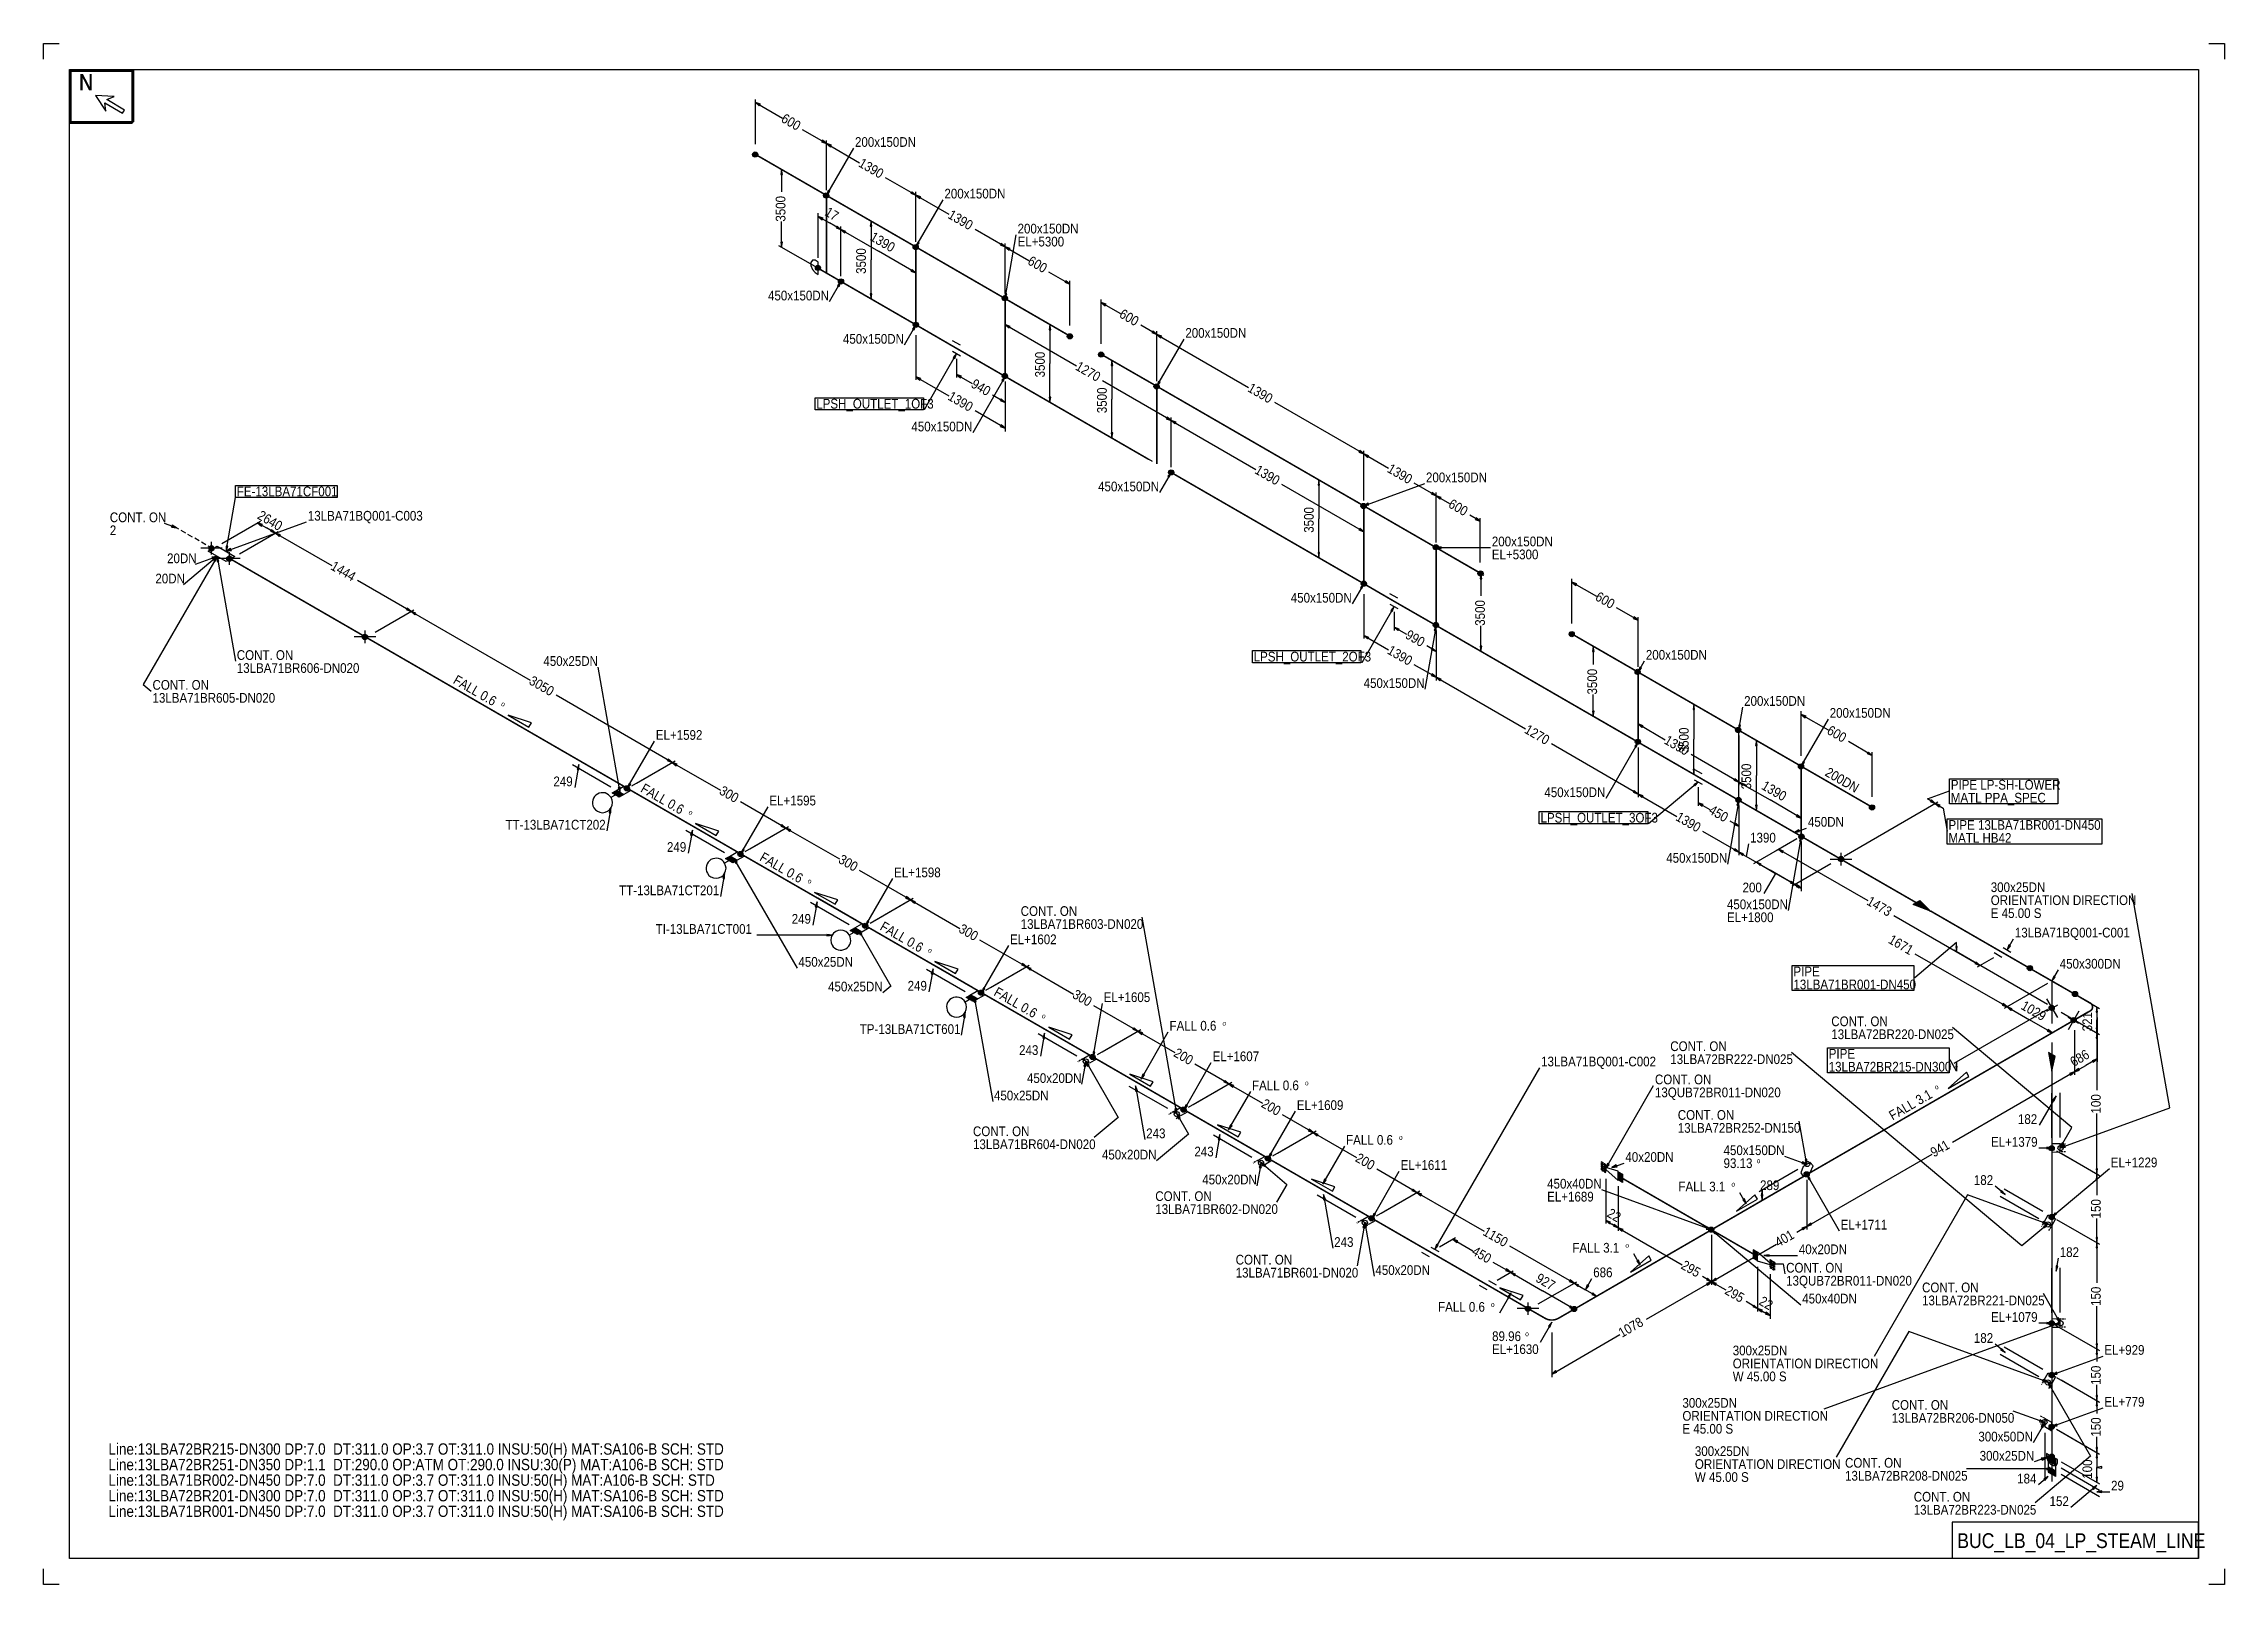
# Model space of a CAD drawing. Extents: x 0 to 841, y 0 to 594.
import ezdxf

# ---------------------------------------------------------------- set-up
doc = ezdxf.new("R2010")
doc.units = 0
doc.linetypes.add('GT100', pattern=[1, 0.666667, -0.333333])
doc.linetypes.add('GT110', pattern=[3, 2, -1])
for name, color, linetype in [('TEE_150', 7, 'Continuous'), ('TEE_200', 7, 'Continuous'), ('TEE_300', 7, 'Continuous'), ('TEE_450', 7, 'Continuous')]:
    doc.layers.add(name, color=color, linetype=linetype)
doc.styles.add('ARIAL', font='arial.ttf')

msp = doc.modelspace()

# ---------------------------------------------------------------- texts
at = {"layer": 'ELEV', "color": 2, "style": 'ARIAL', "width": 0.85}
for s, p in [('EL+5300', (375.6, 515.8)), ('EL+5300', (558.5, 395.2)), ('EL+1592', (236.1, 325.6)), ('EL+1595', (279.9, 300.3)), ('EL+1598', (328, 272.6)), ('EL+1800', (649.16, 255.3)), ('EL+1602', (372.7, 246.8)), ('EL+1605', (408.8, 224.5)), ('EL+1607', (450.8, 201.7)), ('EL+1609', (483.3, 182.9)), ('EL+1379', (751, 168.7)), ('EL+1611', (523.3, 159.8)), ('EL+1229', (797.2, 160.8)), ('EL+1689', (579.83, 147.6)), ('EL+1711', (693, 136.8)), ('EL+1079', (751, 101.2)), ('EL+1630', (558.6, 88.8)), ('EL+929', (794.7, 88.5)), ('EL+779', (794.7, 68.5))]:
    msp.add_text(s, height=3.75, dxfattribs=at).set_placement(p)
at = {"layer": 'FLAN', "color": 2, "style": 'ARIAL', "width": 0.85}
for s, p in [('LPSH_OUTLET_1OF3', (297.96, 453.3)), ('FE-13LBA71CF001', (74.5, 419.5)), ('LPSH_OUTLET_2OF3', (466.66, 355.8)), ('LPSH_OUTLET_3OF3', (577.26, 293.7)), ('FALL 0.6', (434.2, 213.5)), ('FALL 0.6', (466, 190.5)), ('FALL 0.6', (502.3, 169.5)), ('FALL 3.1', (630.46, 151.5)), ('FALL 3.1', (589.56, 127.9)), ('FALL 0.6', (537.76, 105.1))]:
    msp.add_text(s, height=3.75, dxfattribs=at).set_placement(p)
for s, rotation, p in [('FALL 0.6', -30, (157.61, 347.54)), ('FALL 0.6', -30, (229.91, 305.74)), ('FALL 0.6', -30, (275.81, 279.24)), ('FALL 0.6', -30, (322.21, 252.54)), ('FALL 0.6', -30, (366.11, 227.24)), ('FALL 3.1', 30, (713.06, 178.77))]:
    msp.add_text(s, height=3.75, rotation=rotation, dxfattribs=at).set_placement(p)
at = {"layer": 'GT_1', "color": 2, "style": 'ARIAL', "width": 0.85}
for s, height, p in [('N', 6.25, (13.6, 576)), ('N', 6.25, (13.8, 576)), ('200x150DN', 3.75, (312.9, 554.2)), ('200x150DN', 3.75, (347.4, 534.3)), ('200x150DN', 3.75, (375.6, 520.8)), ('450x150DN', 3.75, (279.36, 495)), ('450x150DN', 3.75, (308.26, 478.3)), ('200x150DN', 3.75, (440.3, 480.6)), ('450x150DN', 3.75, (334.66, 444.5)), ('450x150DN', 3.75, (406.66, 421.4)), ('200x150DN', 3.75, (533.1, 424.9)), ('CONT. ON', 3.75, (25.53, 409.5)), ('13LBA71BQ001-C003', 3.75, (101.9, 410.1)), ('2', 3.75, (25.53, 404.5)), ('200x150DN', 3.75, (558.5, 400.2)), ('20DN', 3.75, (47.61, 393.7)), ('20DN', 3.75, (43.11, 385.9)), ('450x150DN', 3.75, (480.96, 378.5)), ('CONT. ON', 3.75, (74.5, 356.4)), ('13LBA71BR606-DN020', 3.75, (74.5, 351.4)), ('450x25DN', 3.75, (192.73, 354.1)), ('200x150DN', 3.75, (617.9, 356.5)), ('CONT. ON', 3.75, (42, 344.9)), ('450x150DN', 3.75, (509.06, 345.6)), ('13LBA71BR605-DN020', 3.75, (42, 339.9)), ('200x150DN', 3.75, (655.8, 338.7)), ('200x150DN', 3.75, (688.8, 334.1)), ('249', 3.75, (196.59, 307.7)), ('450x150DN', 3.75, (578.76, 303.5)), ('PIPE LP-SH-LOWER', 3.75, (735.5, 306.4)), ('MATL PPA_SPEC', 3.75, (735.5, 301.4)), ('TT-13LBA71CT202', 3.75, (178.13, 291)), ('450DN', 3.75, (680.4, 292.1)), ('PIPE 13LBA71BR001-DN450', 3.75, (734.6, 290.9)), ('249', 3.75, (240.39, 282.4)), ('1390', 3.75, (658.1, 286)), ('MATL HB42', 3.75, (734.6, 285.9)), ('450x150DN', 3.75, (625.76, 278.2)), ('TT-13LBA71CT201', 3.75, (221.93, 265.7)), ('200', 3.75, (655.19, 266.8)), ('300x25DN', 3.75, (750.9, 266.9)), ('CONT. ON', 3.75, (376.81, 257.7)), ('450x150DN', 3.75, (649.16, 260.3)), ('ORIENTATION DIRECTION', 3.75, (750.9, 261.9)), ('TI-13LBA71CT001', 3.75, (236.03, 250.8)), ('249', 3.75, (288.49, 254.7)), ('13LBA71BR603-DN020', 3.75, (376.81, 252.7)), ('E 45.00 S', 3.75, (750.9, 256.9)), ('13LBA71BQ001-C001', 3.75, (760.2, 249.4)), ('450x25DN', 3.75, (291.1, 238.1)), ('PIPE', 3.75, (674.81, 234.4)), ('450x300DN', 3.75, (777.5, 237.4)), ('450x25DN', 3.75, (302.53, 228.6)), ('249', 3.75, (333.19, 228.9)), ('13LBA71BR001-DN450', 3.75, (674.81, 229.4)), ('CONT. ON', 3.75, (689.41, 215.2)), ('TP-13LBA71CT601', 3.75, (314.73, 212.2)), ('o', 1.88, (454.6, 215.38)), ('13LBA72BR220-DN025', 3.75, (689.41, 210.2)), ('243', 3.75, (376.19, 204.1)), ('13LBA71BQ001-C002', 3.75, (577.5, 199.7)), ('CONT. ON', 3.75, (627.31, 205.6)), ('13LBA72BR222-DN025', 3.75, (627.31, 200.6)), ('PIPE', 3.75, (688.41, 202.7)), ('450x20DN', 3.75, (379.23, 193.3)), ('o', 1.88, (486.4, 192.38)), ('CONT. ON', 3.75, (621.4, 192.8)), ('13LBA72BR215-DN300', 3.75, (688.41, 197.7)), ('450x25DN', 3.75, (366.5, 186.6)), ('13QUB72BR011-DN020', 3.75, (621.4, 187.8)), ('CONT. ON', 3.75, (630.21, 179.1)), ('13LBA72BR252-DN150', 3.75, (630.21, 174.1)), ('182', 3.75, (761.39, 177.5)), ('CONT. ON', 3.75, (358.41, 172.8)), ('13LBA71BR604-DN020', 3.75, (358.41, 167.8)), ('243', 3.75, (425.2, 172)), ('243', 3.75, (443.79, 165)), ('o', 1.88, (522.7, 171.38)), ('450x150DN', 3.75, (647.86, 165.5)), ('450x20DN', 3.75, (408.13, 163.8)), ('40x20DN', 3.75, (610, 162.9)), ('93.13', 3.75, (647.86, 160.5)), ('o', 1.88, (660.61, 162.38)), ('CONT. ON', 3.75, (428.71, 147.8)), ('450x20DN', 3.75, (446.83, 154.2)), ('450x40DN', 3.75, (579.83, 152.6)), ('o', 1.88, (650.86, 153.38)), ('182', 3.75, (744.39, 154)), ('13LBA71BR602-DN020', 3.75, (428.71, 142.8)), ('CONT. ON', 3.75, (459.71, 123.3)), ('243', 3.75, (497.7, 130.1)), ('o', 1.88, (609.96, 129.78)), ('40x20DN', 3.75, (676.9, 127.3)), ('182', 3.75, (777.5, 126.2)), ('13LBA71BR601-DN020', 3.75, (459.71, 118.3)), ('450x20DN', 3.75, (513.6, 119.3)), ('686', 3.75, (597.6, 118.4)), ('CONT. ON', 3.75, (672, 120.2)), ('13QUB72BR011-DN020', 3.75, (672, 115.2)), ('450x40DN', 3.75, (678.2, 108.3)), ('CONT. ON', 3.75, (724.41, 112.6)), ('13LBA72BR221-DN025', 3.75, (724.41, 107.6)), ('o', 1.88, (558.16, 106.97)), ('89.96', 3.75, (558.6, 93.8)), ('o', 1.88, (571.35, 95.67)), ('182', 3.75, (744.39, 93.1)), ('300x25DN', 3.75, (651.4, 88.3)), ('ORIENTATION DIRECTION', 3.75, (651.4, 83.3)), ('W 45.00 S', 3.75, (651.4, 78.3)), ('300x25DN', 3.75, (632, 68.1)), ('CONT. ON', 3.75, (712.71, 67.3)), ('ORIENTATION DIRECTION', 3.75, (632, 63.1)), ('E 45.00 S', 3.75, (632, 58.1)), ('13LBA72BR206-DN050', 3.75, (712.71, 62.3)), ('300x50DN', 3.75, (746.13, 55.1)), ('Line:13LBA72BR215-DN300 DP:7.0  DT:311.0 OP:3.7 OT:311.0 INSU:50(H) MAT:SA106-B SCH: STD', 4.375, (25, 50)), ('300x25DN', 3.75, (636.8, 49.5)), ('300x25DN', 3.75, (746.63, 47.7)), ('Line:13LBA72BR251-DN350 DP:1.1  DT:290.0 OP:ATM OT:290.0 INSU:30(P) MAT:A106-B SCH: STD', 4.375, (25, 44)), ('Line:13LBA71BR002-DN450 DP:7.0  DT:311.0 OP:3.7 OT:311.0 INSU:50(H) MAT:A106-B SCH: STD', 4.375, (25, 38)), ('W 45.00 S', 3.75, (636.8, 39.5)), ('ORIENTATION DIRECTION', 3.75, (636.8, 44.5)), ('CONT. ON', 3.75, (694.71, 45)), ('13LBA72BR208-DN025', 3.75, (694.71, 40)), ('184', 3.75, (761.09, 38.9)), ('Line:13LBA72BR201-DN300 DP:7.0  DT:311.0 OP:3.7 OT:311.0 INSU:50(H) MAT:SA106-B SCH: STD', 4.375, (25, 32)), ('CONT. ON', 3.75, (721.21, 31.9)), ('152', 3.75, (773.59, 30.2)), ('29', 3.75, (797.3, 36.2)), ('Line:13LBA71BR001-DN450 DP:7.0  DT:311.0 OP:3.7 OT:311.0 INSU:50(H) MAT:SA106-B SCH: STD', 4.375, (25, 26)), ('13LBA72BR223-DN025', 3.75, (721.21, 26.9)), ('BUC_LB_04_LP_STEAM_LINE', 5.7065, (738, 14))]:
    msp.add_text(s, height=height, dxfattribs=at).set_placement(p)
for s, height, rotation, p in [('600', 3.75, -30, (284.11, 564.03)), ('1390', 3.75, -30, (313.95, 546.82)), ('3500', 3.75, 90, (286.08, 525.36)), ('1390', 3.75, -30, (348.4, 526.92)), ('600', 3.75, -30, (379.16, 509.13)), ('600', 3.75, -30, (414.51, 488.68)), ('1270', 3.75, -30, (397.6, 468.47)), ('940', 3.75, -30, (357.36, 461.73)), ('1390', 3.75, -30, (464, 460.12)), ('1390', 3.75, -30, (348.4, 456.92)), ('1390', 3.75, -30, (466.75, 428.52)), ('1390', 3.75, -30, (517.85, 429.02)), ('600', 3.75, -30, (541.41, 415.43)), ('1444', 3.75, -30, (110.37, 391.47)), ('3500', 3.75, 90, (555.82, 369.56)), ('600', 3.75, -30, (598.06, 379.68)), ('1390', 3.75, -30, (517.85, 359.02)), ('990', 3.75, -30, (524.81, 364.98)), ('3050', 3.75, -30, (186.87, 347.27)), ('3500', 3.75, 90, (599.08, 343.06)), ('o', 1.88, -30, (176.21, 338.96)), ('1270', 3.75, -30, (570.75, 328.47)), ('600', 3.75, -30, (687.41, 328.13)), ('1390', 3.75, -30, (624.64, 324.34)), ('200DN', 3.75, -30, (686.66, 311.97)), ('300', 3.75, -30, (260.23, 304.88)), ('o', 1.88, -30, (248.51, 297.17)), ('1390', 3.75, -30, (629.1, 294.77)), ('450', 3.75, -30, (641.81, 297.43)), ('300', 3.75, -30, (306.18, 278.38)), ('o', 1.88, -30, (294.41, 270.67)), ('1473', 3.75, -30, (702.74, 262.27)), ('300', 3.75, -30, (352.58, 251.63)), ('o', 1.88, -30, (340.81, 243.97)), ('1671', 3.75, -30, (711.08, 247.47)), ('300', 3.75, -30, (396.43, 226.33)), ('o', 1.88, -30, (384.71, 218.66)), ('200', 3.75, -30, (435.48, 203.78)), ('200', 3.75, -30, (469.28, 184.23)), ('o', 1.88, 30, (729.79, 190.59)), ('100', 3.75, 90, (793.32, 181.54)), ('941', 3.75, 30, (729.01, 164.57)), ('200', 3.75, -30, (505.53, 163.28)), ('150', 3.75, 90, (793.32, 141.09)), ('1150', 3.75, -30, (554.72, 134.87)), ('401', 3.75, 30, (669.03, 129.91)), ('450', 3.75, -30, (550.47, 127.33)), ('295', 3.75, -30, (631.13, 121.94)), ('295', 3.75, -30, (648.01, 112.18)), ('150', 3.75, 90, (793.32, 107.34)), ('1078', 3.75, 30, (608.7, 95.03)), ('150', 3.75, 90, (793.32, 76.89)), ('150', 3.75, 90, (793.32, 56.94))]:
    msp.add_text(s, height=height, rotation=rotation, dxfattribs=at).set_placement(p)
at = {"layer": 'GT_1', "color": 4, "style": 'ARIAL', "width": 0.85}
for s, rotation, p in [('17', 329.42077, (300.9, 528)), ('3500', 90, (317.11, 505.22)), ('1390', 329.74356, (318.36, 518.42)), ('3500', 90, (386.11, 465.32)), ('3500', 90, (410.01, 451.52)), ('2640', 329.53446, (82.13, 411.05)), ('3500', 90, (489.81, 405.42)), ('3500', 90, (634.41, 320.42)), ('3500', 90, (658.51, 306.52)), ('1390', 329.74356, (662.16, 306.82)), ('1029', 330.11347, (762.23, 222)), ('321', 90, (790, 213.22)), ('686', 30.17352, (782.91, 199.45)), ('22', 329.74356, (602.58, 141.99)), ('927', 330.00492, (575.11, 116.94)), ('22', 329.74356, (661.18, 108.09)), ('100', 90, (790, 40.72))]:
    msp.add_text(s, height=3.75, rotation=rotation, dxfattribs=at).set_placement(p)
msp.add_text('289', height=3.75, dxfattribs=at).set_placement((661.93, 152))

# ---------------------------------------------------------------- linework, layer by layer
at = {"color": 2}
for centre, radius in [((274.41, 551.24), 0.85), ((274.41, 551.24), 0.7), ((274.41, 551.24), 0.55), ((274.41, 551.24), 0.4), ((274.41, 551.24), 0.25), ((301.81, 535.44), 0.85), ((301.81, 535.44), 0.7), ((301.81, 535.44), 0.55), ((301.81, 535.44), 0.4), ((301.81, 535.44), 0.25), ((336.31, 515.54), 0.85), ((336.31, 515.54), 0.7), ((336.31, 515.54), 0.55), ((336.31, 515.54), 0.4), ((336.31, 515.54), 0.25), ((298.61, 507.56), 0.85), ((298.61, 507.56), 0.7), ((298.61, 507.56), 0.55), ((298.61, 507.56), 0.4), ((298.61, 507.56), 0.25), ((307.5, 502.3), 0.85), ((307.5, 502.3), 0.7), ((307.5, 502.3), 0.55), ((307.5, 502.3), 0.4), ((307.5, 502.3), 0.25), ((370.71, 495.86), 0.85), ((370.71, 495.86), 0.7), ((370.71, 495.86), 0.55), ((370.71, 495.86), 0.4), ((370.71, 495.86), 0.25), ((336.4, 485.6), 0.85), ((336.4, 485.6), 0.7), ((336.4, 485.6), 0.55), ((336.4, 485.6), 0.4), ((336.4, 485.6), 0.25), ((395.79, 481.14), 0.85), ((395.79, 481.14), 0.7), ((395.79, 481.14), 0.55), ((395.79, 481.14), 0.4), ((395.79, 481.14), 0.25), ((407.81, 474.14), 0.85), ((407.81, 474.14), 0.7), ((407.81, 474.14), 0.55), ((407.81, 474.14), 0.4), ((407.81, 474.14), 0.25), ((370.71, 465.86), 0.85), ((370.71, 465.86), 0.7), ((370.71, 465.86), 0.55), ((370.71, 465.86), 0.4), ((370.71, 465.86), 0.25), ((429.21, 461.84), 0.85), ((429.21, 461.84), 0.7), ((429.21, 461.84), 0.55), ((429.21, 461.84), 0.4), ((429.21, 461.84), 0.25), ((434.8, 428.7), 0.85), ((434.8, 428.7), 0.7), ((434.8, 428.7), 0.55), ((434.8, 428.7), 0.4), ((434.8, 428.7), 0.25), ((509.01, 415.74), 0.85), ((509.01, 415.74), 0.7), ((509.01, 415.74), 0.55), ((509.01, 415.74), 0.4), ((509.01, 415.74), 0.25), ((64.73, 399.44), 0.85), ((64.73, 399.44), 0.7), ((64.73, 399.44), 0.55), ((64.73, 399.44), 0.4), ((64.73, 399.44), 0.25), ((71.63, 395.44), 0.85), ((71.63, 395.44), 0.7), ((71.63, 395.44), 0.55), ((71.63, 395.44), 0.4), ((71.63, 395.44), 0.25), ((536.91, 399.86), 0.85), ((536.91, 399.86), 0.7), ((536.91, 399.86), 0.55), ((536.91, 399.86), 0.4), ((536.91, 399.86), 0.25), ((554.09, 389.74), 0.85), ((554.09, 389.74), 0.7), ((554.09, 389.74), 0.55), ((554.09, 389.74), 0.4), ((554.09, 389.74), 0.25), ((509.1, 385.8), 0.85), ((509.1, 385.8), 0.7), ((509.1, 385.8), 0.55), ((509.1, 385.8), 0.4), ((509.1, 385.8), 0.25), ((536.91, 369.86), 0.85), ((536.91, 369.86), 0.7), ((536.91, 369.86), 0.55), ((536.91, 369.86), 0.4), ((536.91, 369.86), 0.25), ((123.93, 365.24), 0.85), ((123.93, 365.24), 0.7), ((123.93, 365.24), 0.55), ((123.93, 365.24), 0.4), ((123.93, 365.24), 0.25), ((589.31, 366.34), 0.85), ((589.31, 366.34), 0.7), ((589.31, 366.34), 0.55), ((589.31, 366.34), 0.4), ((589.31, 366.34), 0.25), ((614.71, 351.8), 0.85), ((614.71, 351.8), 0.7), ((614.71, 351.8), 0.55), ((614.71, 351.8), 0.4), ((614.71, 351.8), 0.25), ((653.51, 329.4), 0.85), ((653.51, 329.4), 0.7), ((653.51, 329.4), 0.55), ((653.51, 329.4), 0.4), ((653.51, 329.4), 0.25), ((614.81, 324.86), 0.85), ((614.81, 324.86), 0.7), ((614.81, 324.86), 0.55), ((614.81, 324.86), 0.4), ((614.81, 324.86), 0.25), ((677.71, 315.34), 0.85), ((677.71, 315.34), 0.7), ((677.71, 315.34), 0.55), ((677.71, 315.34), 0.4), ((677.71, 315.34), 0.25), ((224.91, 306.9), 0.85), ((224.91, 306.9), 0.7), ((224.91, 306.9), 0.55), ((224.91, 306.9), 0.4), ((224.91, 306.9), 0.25), ((653.61, 302.46), 0.85), ((653.61, 302.46), 0.7), ((653.61, 302.46), 0.55), ((653.61, 302.46), 0.4), ((653.61, 302.46), 0.25), ((705.11, 299.54), 0.85), ((705.11, 299.54), 0.7), ((705.11, 299.54), 0.55), ((705.11, 299.54), 0.4), ((705.11, 299.54), 0.25), ((677.89, 288.24), 0.85), ((677.89, 288.24), 0.7), ((677.89, 288.24), 0.55), ((677.89, 288.24), 0.4), ((677.89, 288.24), 0.25), ((268.71, 281.6), 0.85), ((268.71, 281.6), 0.7), ((268.71, 281.6), 0.55), ((268.71, 281.6), 0.4), ((268.71, 281.6), 0.25), ((693.17, 279.66), 0.85), ((693.17, 279.66), 0.7), ((693.17, 279.66), 0.55), ((693.17, 279.66), 0.4), ((693.17, 279.66), 0.25), ((316.81, 253.9), 0.85), ((316.81, 253.9), 0.7), ((316.81, 253.9), 0.55), ((316.81, 253.9), 0.4), ((316.81, 253.9), 0.25), ((765.99, 237.6), 0.85), ((765.99, 237.6), 0.7), ((765.99, 237.6), 0.55), ((765.99, 237.6), 0.4), ((765.99, 237.6), 0.25), ((361.51, 228.1), 0.85), ((361.51, 228.1), 0.7), ((361.51, 228.1), 0.55), ((361.51, 228.1), 0.4), ((361.51, 228.1), 0.25), ((783.39, 227.6), 0.85), ((783.39, 227.6), 0.7), ((783.39, 227.6), 0.55), ((783.39, 227.6), 0.4), ((783.39, 227.6), 0.25), ((774.39, 222.27), 0.85), ((774.39, 222.27), 0.7), ((774.39, 222.27), 0.55), ((774.39, 222.27), 0.4), ((774.39, 222.27), 0.25), ((782.86, 217.54), 0.85), ((782.86, 217.54), 0.7), ((782.86, 217.54), 0.55), ((782.86, 217.54), 0.4), ((782.86, 217.54), 0.25), ((404.51, 203.3), 0.85), ((404.51, 203.3), 0.7), ((404.51, 203.3), 0.55), ((404.51, 203.3), 0.4), ((404.51, 203.3), 0.25), ((439.61, 183), 0.85), ((439.61, 183), 0.7), ((439.61, 183), 0.55), ((439.61, 183), 0.4), ((439.61, 183), 0.25), ((774.41, 168.14), 0.85), ((774.41, 168.14), 0.7), ((774.41, 168.14), 0.55), ((774.41, 168.14), 0.4), ((774.41, 168.14), 0.25), ((472.11, 164.2), 0.85), ((472.11, 164.2), 0.7), ((472.11, 164.2), 0.55), ((472.11, 164.2), 0.4), ((472.11, 164.2), 0.25), ((679.91, 158.06), 0.85), ((679.91, 158.06), 0.7), ((679.91, 158.06), 0.55), ((679.91, 158.06), 0.4), ((679.91, 158.06), 0.25), ((512.11, 141.1), 0.85), ((512.11, 141.1), 0.7), ((512.11, 141.1), 0.55), ((512.11, 141.1), 0.4), ((512.11, 141.1), 0.25), ((643.11, 136.76), 0.85), ((643.11, 136.76), 0.85), ((643.11, 136.76), 0.7), ((643.11, 136.76), 0.7), ((643.11, 136.76), 0.55), ((643.11, 136.76), 0.55), ((643.11, 136.76), 0.4), ((643.11, 136.76), 0.4), ((643.11, 136.76), 0.25), ((643.11, 136.76), 0.25), ((774.41, 141.64), 0.85), ((774.41, 141.64), 0.7), ((774.41, 141.64), 0.55), ((774.41, 141.64), 0.4), ((774.41, 141.64), 0.25), ((572.43, 106.24), 0.85), ((572.43, 106.24), 0.7), ((572.43, 106.24), 0.55), ((572.43, 106.24), 0.4), ((572.43, 106.24), 0.25), ((590.21, 106.16), 0.85), ((590.21, 106.16), 0.7), ((590.21, 106.16), 0.55), ((590.21, 106.16), 0.4), ((590.21, 106.16), 0.25), ((774.41, 100.64), 0.85), ((774.41, 100.64), 0.7), ((774.41, 100.64), 0.55), ((774.41, 100.64), 0.4), ((774.41, 100.64), 0.25), ((774.41, 80.74), 0.85), ((774.41, 80.74), 0.7), ((774.41, 80.74), 0.55), ((774.41, 80.74), 0.4), ((774.41, 80.74), 0.25), ((774.41, 60.74), 0.85), ((774.41, 60.74), 0.7), ((774.41, 60.74), 0.55), ((774.41, 60.74), 0.4), ((774.41, 60.74), 0.25), ((774.41, 49.24), 0.85), ((774.41, 49.24), 0.7), ((774.41, 49.24), 0.55), ((774.41, 49.24), 0.4), ((774.41, 49.24), 0.25)]:
    msp.add_circle(centre, radius, dxfattribs=at)
at = {"layer": 'ARROW', "color": 7}
for p, q in [((276, 570), (276.4, 570.6)), ((300.4, 556.8), (300, 556.2)), ((303.4, 554.2), (303.8, 554.8)), ((284.3, 543.5), (284.9, 543.5)), ((303.2, 537), (302.6, 537.4)), ((334.9, 536.9), (334.5, 536.3)), ((337.9, 534.3), (338.3, 534.9)), ((300.2, 526.1), (300.6, 526.7)), ((306, 523.6), (305.6, 523)), ((309, 521), (309.4, 521.6)), ((318.8, 523.6), (319.4, 523.6)), ((284.9, 517.5), (284.3, 517.5)), ((337.7, 517.1), (337.1, 517.5)), ((369.3, 517), (368.9, 516.4)), ((372.3, 514.4), (372.7, 515)), ((334.9, 506.9), (334.5, 506.3)), ((306.2, 500.8), (306.8, 500.4)), ((319.4, 497.6), (318.8, 497.6)), ((371.5, 497.6), (370.8, 497.7)), ((394.2, 502.6), (393.8, 502)), ((409.4, 492.9), (409.8, 493.5)), ((335.1, 484.1), (335.7, 483.7)), ((372.3, 484.4), (372.7, 485)), ((387.8, 483.7), (388.4, 483.7)), ((427.8, 483.2), (427.4, 482.6)), ((430.8, 480.6), (431.2, 481.2)), ((350.8, 473), (351.4, 472.6)), ((337.9, 464.3), (338.3, 464.9)), ((353.6, 465.2), (354, 465.8)), ((369.5, 464.2), (370.1, 463.8)), ((411.7, 469.9), (412.3, 469.9)), ((430.6, 463.4), (430, 463.8)), ((369.3, 457), (368.9, 456.4)), ((388.4, 457.7), (387.8, 457.7)), ((369.3, 447), (368.9, 446.4)), ((433.3, 450), (432.9, 449.4)), ((436.3, 447.4), (436.7, 448)), ((412.3, 443.9), (411.7, 443.9)), ((507.6, 437.1), (507.2, 436.5)), ((510.6, 434.5), (511, 435.1)), ((433.5, 427.2), (434.1, 426.8)), ((491.5, 423.8), (492.1, 423.8)), ((535.5, 421), (535.1, 420.4)), ((511.1, 416.2), (510.8, 416.8)), ((538.5, 418.4), (538.9, 419)), ((49.6, 408.3), (49.3, 407.6)), ((84, 408), (84.4, 408.6)), ((87.9, 406.6), (87.5, 406)), ((90.9, 404), (91.3, 404.6)), ((507.6, 407.1), (507.2, 406.5)), ((552.5, 411.2), (552.1, 410.6)), ((64.9, 396), (65.2, 395.3)), ((65.2, 395.3), (65.6, 394.8)), ((71.1, 400.2), (70.4, 400.3)), ((72.4, 398.6), (72.1, 399.3)), ((492.1, 397.8), (491.5, 397.8)), ((539, 399.4), (539, 400)), ((65.6, 394.8), (66.2, 394.4)), ((66.9, 394.3), (67.6, 394.4)), ((554, 387.7), (554.6, 387.7)), ((507.8, 384.3), (508.4, 383.9)), ((590.9, 385.1), (591.3, 385.7)), ((140.2, 376.4), (139.8, 375.8)), ((143.2, 373.8), (143.6, 374.4)), ((519.5, 375.5), (520.1, 375.1)), ((613.4, 373), (613, 372.4)), ((510.6, 364.5), (511, 365.1)), ((522.3, 367.7), (522.7, 368.3)), ((536.3, 367.8), (537, 367.7)), ((554.6, 361.7), (554, 361.7)), ((535.5, 361), (535.1, 360.4)), ((597.3, 359.7), (597.9, 359.7)), ((616.2, 353.2), (615.6, 353.6)), ((535.5, 351), (535.1, 350.4)), ((538.5, 348.4), (538.9, 349)), ((597.9, 336.7), (597.3, 336.7)), ((636.1, 337.3), (636.7, 337.3)), ((616.4, 330.4), (616.8, 331)), ((654.4, 331.2), (653.7, 331.3)), ((679.3, 334.1), (679.7, 334.7)), ((613.6, 323.2), (614.2, 322.8)), ((660.2, 323.4), (660.8, 323.4)), ((703.7, 320.9), (703.3, 320.3)), ((205.7, 314.2), (206.4, 314.1)), ((240.9, 318.2), (240.5, 317.6)), ((243.9, 315.6), (244.3, 316.2)), ((636.7, 314.3), (636.1, 314.3)), ((679.1, 316.9), (678.5, 317.3)), ((222.3, 307.3), (221.6, 307.2)), ((226.4, 308.4), (225.8, 308.8)), ((613.4, 306), (613, 305.4)), ((616.4, 303.4), (616.8, 304)), ((636.4, 308.3), (636.8, 307.8)), ((652.2, 310.6), (651.8, 310)), ((655.2, 308), (655.6, 308.6)), ((218.1, 297.5), (218.8, 297.4)), ((639.6, 300), (640, 300.6)), ((653, 300.4), (653.7, 300.3)), ((660.8, 300.4), (660.2, 300.4)), ((676.3, 296.7), (675.9, 296.1)), ((728, 302.4), (727.6, 301.8)), ((731, 299.8), (731.4, 300.4)), ((249.5, 288.9), (250.2, 288.8)), ((284.7, 292.9), (284.3, 292.3)), ((287.7, 290.3), (288.1, 290.9)), ((652.2, 293.6), (651.8, 293)), ((677.2, 290.2), (676.9, 290.9)), ((677.1, 286.5), (677.8, 286.4)), ((266.8, 278.1), (267.4, 278.5)), ((270.2, 283.1), (269.6, 283.5)), ((652.2, 283.6), (651.8, 283)), ((655.2, 281), (655.6, 281.6)), ((662, 277.1), (662.4, 277.7)), ((670.6, 282.1), (671, 282.7)), ((261.9, 272.2), (262.6, 272.1)), ((673.9, 271.1), (673.5, 270.5)), ((676.3, 269.7), (675.9, 269.1)), ((297.6, 261.2), (298.3, 261.1)), ((332.8, 265.2), (332.4, 264.6)), ((335.8, 262.6), (336.2, 263.2)), ((676.9, 268.5), (677.3, 269.1)), ((318.3, 255.4), (317.7, 255.8)), ((302.1, 250.6), (302.1, 250)), ((314.9, 250.4), (315.5, 250.8)), ((738, 245.9), (737.4, 245.9)), ((758.5, 246.1), (757.9, 246.5)), ((377.5, 239.4), (377.1, 238.8)), ((380.5, 236.8), (380.9, 237.4)), ((745.2, 239.9), (744.8, 239.3)), ((342.3, 235.4), (343, 235.3)), ((363, 229.6), (362.4, 230)), ((775.8, 234.1), (775.2, 234.5)), ((354.7, 218.7), (355.4, 218.6)), ((358.9, 224.5), (359.6, 224.6)), ((755.7, 223.9), (755.3, 223.3)), ((758.7, 221.3), (759.1, 221.9)), ((791.5, 220.6), (792.1, 220.6)), ((385.3, 210.6), (386, 210.5)), ((420.5, 214.6), (420.1, 214)), ((423.5, 212), (423.9, 212.6)), ((773.1, 213.9), (772.7, 213.3)), ((792.1, 214.6), (791.5, 214.6)), ((791.5, 210.6), (792.1, 210.6)), ((405.4, 205.2), (404.7, 205.3)), ((790, 201.9), (790.4, 201.3)), ((401.2, 199.8), (401.9, 199.7)), ((402.6, 199.8), (403.2, 200.2)), ((424.5, 196.3), (423.9, 196.7)), ((455.6, 194.3), (455.2, 193.7)), ((737.4, 199.4), (738, 199.4)), ((781.3, 196.9), (781.7, 196.3)), ((785.1, 198.3), (784.7, 198.9)), ((421.1, 190.2), (421.8, 190.3)), ((458.6, 191.7), (459, 192.3)), ((774.8, 186.8), (775.4, 186.4)), ((437, 183.4), (436.3, 183.3)), ((437.7, 179.5), (438.3, 179.9)), ((441.1, 184.5), (440.5, 184.9)), ((458.3, 176.8), (457.7, 177.2)), ((452.9, 171.5), (453.6, 171.4)), ((488.1, 175.5), (487.7, 174.9)), ((491.1, 172.9), (491.5, 173.5)), ((772.5, 168.5), (772.5, 167.9)), ((779, 169.8), (778.4, 170.2)), ((779.7, 168.6), (779.4, 169.3)), ((468.8, 160.7), (469.5, 160.6)), ((470.8, 161.1), (471.2, 161.6)), ((473.6, 165.7), (473, 166.1)), ((603.7, 161.8), (603.1, 162.2)), ((606.8, 161), (606.5, 161.7)), ((678.3, 162.9), (678, 162.2)), ((680, 163.9), (679.3, 163.8)), ((792.1, 160.2), (791.5, 160.2)), ((494.6, 155.8), (494, 156.2)), ((528.1, 152.4), (527.7, 151.8)), ((680.7, 156.1), (681.3, 156.5)), ((755.1, 151.8), (754.7, 151.3)), ((791.5, 156.2), (792.1, 156.2)), ((493.6, 148.3), (494.3, 148.4)), ((513.6, 142.6), (513, 143)), ((531.1, 149.8), (531.5, 150.4)), ((655.9, 148.6), (655.3, 148.2)), ((663, 150), (662.4, 150)), ((662.4, 149.9), (663, 149.9)), ((776.2, 142.7), (775.8, 143.2)), ((508.8, 137.6), (509.5, 137.5)), ((509.5, 137.5), (510.2, 137.6)), ((603.9, 139), (604.3, 139.6)), ((605.7, 138.8), (605.3, 138.2)), ((608.7, 136.2), (609.1, 136.8)), ((641.5, 137.7), (641.2, 137)), ((644.5, 135.2), (644.9, 135.7)), ((678.1, 137.3), (678.5, 136.7)), ((681.9, 138.7), (681.5, 139.3)), ((771.2, 139.9), (770.9, 139.2)), ((771.2, 137.9), (771.6, 137.4)), ((537.8, 130.6), (537.2, 131)), ((545, 131.8), (545.4, 132.4)), ((665.4, 126.5), (665.4, 127.1)), ((792.1, 133.7), (791.5, 133.7)), ((791.5, 129.7), (792.1, 129.7)), ((564.2, 121.6), (563.8, 121)), ((567.2, 119), (567.6, 119.6)), ((615, 125), (614.4, 124.6)), ((641.7, 118), (641.3, 117.4)), ((645.1, 117.4), (644.7, 118)), ((667.8, 123.3), (667.8, 123.9)), ((776.8, 122.7), (776.1, 122.8)), ((564.6, 110.9), (565.2, 110.5)), ((588.7, 117.4), (588.3, 116.8)), ((591.7, 114.8), (592.1, 115.4)), ((595.9, 115.1), (595.3, 115.5)), ((597.4, 112.4), (597, 111.8)), ((641.3, 116), (641.7, 115.4)), ((644.7, 115.4), (645.1, 116)), ((588.8, 107.4), (588.4, 106.8)), ((659.5, 107.7), (659.1, 107.1)), ((662.5, 105.1), (662.9, 105.7)), ((664.3, 104.9), (663.9, 104.3)), ((772.5, 101), (772.5, 100.4)), ((777, 102.7), (776.4, 102.3)), ((580.3, 99.6), (580.9, 99.2)), ((775.7, 100.5), (776, 99.8)), ((792.1, 92.7), (791.5, 92.7)), ((755.1, 90.9), (754.7, 90.4)), ((791.5, 88.7), (792.1, 88.7)), ((583.5, 81.8), (583.1, 82.4)), ((771.2, 79), (770.9, 78.3)), ((773.6, 76.1), (774.2, 76.5)), ((776.5, 81.1), (776.2, 81.8)), ((792.1, 72.8), (791.5, 72.8)), ((791.5, 68.8), (792.1, 68.8)), ((770, 63.4), (769.7, 62.7)), ((770.4, 60.9), (771, 60.5)), ((776.5, 61.1), (776.2, 61.8)), ((792.1, 52.8), (791.5, 52.8)), ((770.4, 48.6), (770.7, 47.9)), ((772.5, 44.8), (772.5, 44.2)), ((791.5, 48.8), (792.1, 48.8)), ((793.8, 44.8), (793.8, 45.4)), ((771.4, 40.6), (771.8, 40.1)), ((790.1, 37.1), (790.5, 36.6)), ((792.1, 41.3), (791.5, 41.3)), ((793.8, 35.4), (793.8, 36))]:
    msp.add_line(p, q, dxfattribs=at)
at = {"layer": 'CAP', "color": 2, "flags": 128}
for points in [[(298.7, 507.4), (298.7, 509.8), (297.5, 510.5), (296.5, 510.5), (295.9, 509.6), (295.9, 508.4), (296.5, 506.9), (297.5, 505.7), (298.7, 505), (298.7, 507.4)], [(774.5, 49.3), (772.4, 50.5), (772.4, 49.1), (772.9, 47.6), (774, 46.4), (775, 45.8), (776.1, 45.8), (776.6, 46.7), (776.6, 48.1), (774.5, 49.3)]]:
    msp.add_lwpolyline(points, dxfattribs=at)
at = {"layer": 'ELBO', "color": 3, "const_width": 0.6, "flags": 128}
for points in [[(789.3, 224.1, -0.57736), (789.3, 221.1)], [(584.2, 102.6, -0.267941), (579, 102.6)]]:
    msp.add_lwpolyline(points, format="xyb", dxfattribs=at)
at = {"layer": 'FALL', "color": 2, "flags": 128}
for points in [[(179.1, 335.1), (187.1, 330.5), (188.1, 332.2), (179.1, 335.1)], [(251.4, 293.3), (259.4, 288.7), (260.4, 290.4), (251.4, 293.3)], [(297.3, 266.8), (305.3, 262.2), (306.3, 263.9), (297.3, 266.8)], [(343.7, 240.1), (351.7, 235.5), (352.7, 237.2), (343.7, 240.1)], [(387.6, 214.8), (395.6, 210.2), (396.6, 211.9), (387.6, 214.8)], [(418.9, 196.7), (426.9, 192.1), (427.9, 193.8), (418.9, 196.7)], [(734.5, 191.2), (742.5, 195.8), (741.5, 197.5), (734.5, 191.2)], [(452.7, 177.2), (460.7, 172.6), (461.7, 174.3), (452.7, 177.2)], [(489, 156.2), (497, 151.6), (498, 153.3), (489, 156.2)], [(652.9, 143.9), (660.9, 148.5), (659.9, 150.2), (652.9, 143.9)], [(612, 120.4), (620, 125), (619, 126.7), (612, 120.4)], [(561.6, 114.3), (569.6, 109.7), (570.6, 111.4), (561.6, 114.3)]]:
    msp.add_lwpolyline(points, dxfattribs=at)
at = {"layer": 'FLAN', "color": 2, "flags": 128}
for points in [[(607.2, 157.5), (607.2, 159.3), (602.4, 160.7), (602.4, 159.9), (607.2, 155.7), (607.2, 157.5)], [(661, 126.4), (661, 128.2), (665.8, 124), (665.8, 123.2), (661, 124.6), (661, 126.4)]]:
    msp.add_lwpolyline(points, dxfattribs=at)
at = {"layer": 'GT_1', "flags": 128}
for points in [[(0, 588), (0, 594), (6, 594)], [(835, 594), (841, 594), (841, 588)], [(276.4, 570.6), (274.5, 571.3), (276, 570)], [(300, 556.2), (301.9, 555.5), (300.4, 556.8)], [(303.8, 554.8), (301.9, 555.5), (303.4, 554.2)], [(284.9, 543.5), (284.6, 545.5), (284.3, 543.5)], [(302.6, 537.4), (301.9, 535.5), (303.2, 537)], [(334.5, 536.3), (336.4, 535.6), (334.9, 536.9)], [(338.3, 534.9), (336.4, 535.6), (337.9, 534.3)], [(284.3, 517.5), (284.6, 515.5), (284.9, 517.5)], [(337.1, 517.5), (336.4, 515.6), (337.7, 517.1)], [(368.9, 516.4), (370.8, 515.7), (369.3, 517)], [(372.7, 515), (370.8, 515.7), (372.3, 514.4)], [(306.8, 500.4), (307.5, 502.3), (306.2, 500.8)], [(370.8, 497.7), (370.8, 495.7), (371.5, 497.6)], [(393.8, 502), (395.7, 501.3), (394.2, 502.6)], [(409.8, 493.5), (407.9, 494.2), (409.4, 492.9)], [(335.7, 483.7), (336.4, 485.6), (335.1, 484.1)], [(372.7, 485), (370.8, 485.7), (372.3, 484.4)], [(427.4, 482.6), (429.3, 481.9), (427.8, 483.2)], [(431.2, 481.2), (429.3, 481.9), (430.8, 480.6)], [(351.4, 472.6), (352.1, 474.5), (350.8, 473)], [(338.3, 464.9), (336.4, 465.6), (337.9, 464.3)], [(354, 465.8), (352.1, 466.5), (353.6, 465.2)], [(370.1, 463.8), (370.8, 465.7), (369.5, 464.2)], [(430, 463.8), (429.3, 461.9), (430.6, 463.4)], [(368.9, 456.4), (370.8, 455.7), (369.3, 457)], [(368.9, 446.4), (370.8, 445.7), (369.3, 447)], [(432.9, 449.4), (434.8, 448.7), (433.3, 450)], [(436.7, 448), (434.8, 448.7), (436.3, 447.4)], [(507.2, 436.5), (509.1, 435.8), (507.6, 437.1)], [(511, 435.1), (509.1, 435.8), (510.6, 434.5)], [(434.1, 426.8), (434.8, 428.7), (433.5, 427.2)], [(535.1, 420.4), (537, 419.7), (535.5, 421)], [(510.8, 416.8), (509.1, 415.8), (511.1, 416.2)], [(538.9, 419), (537, 419.7), (538.5, 418.4)], [(49.3, 407.6), (51.3, 407.3), (49.6, 408.3)], [(507.2, 406.5), (509.1, 405.8), (507.6, 407.1)], [(552.1, 410.6), (554, 409.9), (552.5, 411.2)], [(66.9, 396.3), (38.4, 346.9), (41.5, 344.4)], [(65.2, 395.3), (66.9, 396.3), (64.9, 396)], [(65.6, 394.8), (66.9, 396.3), (65.2, 395.3)], [(66.2, 394.4), (66.9, 396.3), (65.6, 394.8)], [(67.6, 394.4), (66.9, 396.3), (66.9, 394.3)], [(70.4, 400.3), (70.4, 398.3), (71.1, 400.2)], [(72.1, 399.3), (70.4, 398.3), (72.4, 398.6)], [(539, 400), (537, 399.7), (539, 399.4)], [(554.6, 387.7), (554.3, 389.7), (554, 387.7)], [(508.4, 383.9), (509.1, 385.8), (507.8, 384.3)], [(591.3, 385.7), (589.4, 386.4), (590.9, 385.1)], [(139.8, 375.8), (141.7, 375.1), (140.2, 376.4)], [(143.6, 374.4), (141.7, 375.1), (143.2, 373.8)], [(520.1, 375.1), (520.8, 377), (519.5, 375.5)], [(613, 372.4), (614.9, 371.7), (613.4, 373)], [(511, 365.1), (509.1, 365.8), (510.6, 364.5)], [(522.7, 368.3), (520.8, 369), (522.3, 367.7)], [(537, 367.7), (537, 369.7), (536.3, 367.8)], [(554, 361.7), (554.3, 359.7), (554.6, 361.7)], [(597.9, 359.7), (597.6, 361.7), (597.3, 359.7)], [(535.1, 360.4), (537, 359.7), (535.5, 361)], [(615.6, 353.6), (614.9, 351.7), (616.2, 353.2)], [(535.1, 350.4), (537, 349.7), (535.5, 351)], [(538.9, 349), (537, 349.7), (538.5, 348.4)], [(597.3, 336.7), (597.6, 334.7), (597.9, 336.7)], [(616.8, 331), (614.9, 331.7), (616.4, 330.4)], [(653.7, 331.3), (653.7, 329.3), (654.4, 331.2)], [(679.7, 334.7), (677.8, 335.4), (679.3, 334.1)], [(614.2, 322.8), (614.9, 324.7), (613.6, 323.2)], [(703.3, 320.3), (705.2, 319.6), (703.7, 320.9)], [(206.4, 314.1), (206.4, 316.1), (205.7, 314.2)], [(240.5, 317.6), (242.4, 316.9), (240.9, 318.2)], [(244.3, 316.2), (242.4, 316.9), (243.9, 315.6)], [(678.5, 317.3), (677.8, 315.4), (679.1, 316.9)], [(221.6, 307.2), (222.3, 305.3), (222.3, 307.3)], [(225.8, 308.8), (225.1, 306.9), (226.4, 308.4)], [(613, 305.4), (614.9, 304.7), (613.4, 306)], [(616.8, 304), (614.9, 304.7), (616.4, 303.4)], [(636.8, 307.8), (638.1, 309.3), (636.4, 308.3)], [(218.8, 297.4), (218.8, 299.4), (218.1, 297.5)], [(640, 300.6), (638.1, 301.3), (639.6, 300)], [(653.7, 300.3), (653.7, 302.3), (653, 300.4)], [(731.4, 300.4), (729.5, 301.1), (731, 299.8)], [(250.2, 288.8), (250.2, 290.8), (249.5, 288.9)], [(284.3, 292.3), (286.2, 291.6), (284.7, 292.9)], [(288.1, 290.9), (286.2, 291.6), (287.7, 290.3)], [(651.8, 293), (653.7, 292.3), (652.2, 293.6)], [(676.9, 290.9), (675.2, 289.9), (677.2, 290.2)], [(677.8, 286.4), (677.8, 288.4), (677.1, 286.5)], [(267.4, 278.5), (266.1, 280), (266.8, 278.1)], [(269.6, 283.5), (268.9, 281.6), (270.2, 283.1)], [(671, 282.7), (669.1, 283.4), (670.6, 282.1)], [(262.6, 272.1), (262.6, 274.1), (261.9, 272.2)], [(298.3, 261.1), (298.3, 263.1), (297.6, 261.2)], [(332.4, 264.6), (334.3, 263.9), (332.8, 265.2)], [(336.2, 263.2), (334.3, 263.9), (335.8, 262.6)], [(777.7, 168.3), (820, 183.7), (805.4, 266.4)], [(315.5, 250.8), (314.2, 252.3), (314.9, 250.4)], [(314.2, 252.3), (326.7, 230.6), (323.6, 228.1)], [(317.7, 255.8), (317, 253.9), (318.3, 255.4)], [(302.1, 250), (304.1, 250.3), (302.1, 250.6)], [(737.4, 245.9), (737.7, 243.9), (738, 245.9)], [(757.9, 246.5), (757.2, 244.6), (758.5, 246.1)], [(343, 235.3), (343, 237.3), (342.3, 235.4)], [(377.1, 238.8), (379, 238.1), (377.5, 239.4)], [(744.8, 239.3), (746.7, 238.6), (745.2, 239.9)], [(362.4, 230), (361.7, 228.1), (363, 229.6)], [(775.2, 234.5), (774.5, 232.6), (775.8, 234.1)], [(355.4, 218.6), (355.4, 220.6), (354.7, 218.7)], [(359.6, 224.6), (358.9, 226.5), (358.9, 224.5)], [(386, 210.5), (386, 212.5), (385.3, 210.6)], [(420.1, 214), (422, 213.3), (420.5, 214.6)], [(423.9, 212.6), (422, 213.3), (423.5, 212)], [(777.7, 168.3), (782.2, 176.1), (736.2, 214.7)], [(404.7, 205.3), (404.7, 203.3), (405.4, 205.2)], [(772.9, 138.9), (762.9, 130.5), (674.1, 205.1)], [(401.9, 199.7), (401.9, 201.7), (401.2, 199.8)], [(403.2, 200.2), (401.9, 201.7), (402.6, 199.8)], [(401.9, 201.7), (414.4, 180), (405.2, 172.3)], [(423.9, 196.7), (423.2, 194.8), (424.5, 196.3)], [(455.2, 193.7), (457.1, 193), (455.6, 194.3)], [(738, 199.4), (737.7, 201.4), (737.4, 199.4)], [(421.8, 190.3), (421.1, 192.2), (421.1, 190.2)], [(775.4, 186.4), (776.1, 188.3), (774.8, 186.8)], [(437, 181.4), (441.5, 173.6), (429.2, 163.3)], [(436.3, 183.3), (437, 181.4), (437, 183.4)], [(438.3, 179.9), (437, 181.4), (437.7, 179.5)], [(440.5, 184.9), (439.8, 183), (441.1, 184.5)], [(457.7, 177.2), (457, 175.3), (458.3, 176.8)], [(453.6, 171.4), (453.6, 173.4), (452.9, 171.5)], [(487.7, 174.9), (489.6, 174.2), (488.1, 175.5)], [(491.5, 173.5), (489.6, 174.2), (491.1, 172.9)], [(772.5, 167.9), (774.5, 168.2), (772.5, 168.5)], [(778.4, 170.2), (777.7, 168.3), (779, 169.8)], [(779.4, 169.3), (777.7, 168.3), (779.7, 168.6)], [(469.5, 160.6), (469.5, 162.6), (468.8, 160.7)], [(471.2, 161.6), (469.5, 162.6), (470.8, 161.1)], [(469.5, 162.6), (479.5, 154.2), (475.5, 147.3)], [(473, 166.1), (472.3, 164.2), (473.6, 165.7)], [(603.1, 162.2), (602.4, 160.3), (603.7, 161.8)], [(606.5, 161.7), (604.8, 160.7), (606.8, 161)], [(678, 162.2), (680, 161.9), (678.3, 162.9)], [(679.3, 163.8), (680, 161.9), (680, 163.9)], [(791.5, 160.2), (791.8, 158.2), (792.1, 160.2)], [(494, 156.2), (493.3, 154.3), (494.6, 155.8)], [(527.7, 151.8), (529.6, 151.1), (528.1, 152.4)], [(681.3, 156.5), (680, 158), (680.7, 156.1)], [(754.7, 151.3), (756.4, 150.3), (755.1, 151.8)], [(792.1, 156.2), (791.8, 158.2), (791.5, 156.2)], [(494.3, 148.4), (493.6, 150.3), (493.6, 148.3)], [(513, 143), (512.3, 141.1), (513.6, 142.6)], [(531.5, 150.4), (529.6, 151.1), (531.1, 149.8)], [(655.3, 148.2), (656.6, 146.7), (655.9, 148.6)], [(772.9, 138.9), (741.9, 150.2), (705.9, 87.8)], [(775.8, 143.2), (774.5, 141.7), (776.2, 142.7)], [(509.5, 137.5), (509.5, 139.5), (508.8, 137.6)], [(510.2, 137.6), (509.5, 139.5), (509.5, 137.5)], [(641.2, 137), (643.2, 136.7), (641.5, 137.7)], [(644.9, 135.7), (643.2, 136.7), (644.5, 135.2)], [(678.5, 136.7), (680, 138), (678.1, 137.3)], [(681.5, 139.3), (680, 138), (681.9, 138.7)], [(770.9, 139.2), (772.9, 138.9), (771.2, 139.9)], [(771.6, 137.4), (772.9, 138.9), (771.2, 137.9)], [(537.2, 131), (536.5, 129.1), (537.8, 130.6)], [(545.4, 132.4), (543.5, 133.1), (545, 131.8)], [(665.4, 127.1), (663.4, 126.8), (665.4, 126.5)], [(791.5, 133.7), (791.8, 131.7), (792.1, 133.7)], [(792.1, 129.7), (791.8, 131.7), (791.5, 129.7)], [(614.4, 124.6), (615.7, 123.1), (615, 125)], [(641.3, 117.4), (643.2, 116.7), (641.7, 118)], [(644.7, 118), (643.2, 116.7), (645.1, 117.4)], [(667.8, 123.9), (665.8, 123.6), (667.8, 123.3)], [(665.8, 123.6), (670.8, 123.6), (671.5, 119.7)], [(776.1, 122.8), (776.1, 120.8), (776.8, 122.7)], [(565.2, 110.5), (565.9, 112.4), (564.6, 110.9)], [(641.7, 115.4), (643.2, 116.7), (641.3, 116)], [(645.1, 116), (643.2, 116.7), (644.7, 115.4)], [(580.9, 99.2), (581.6, 101.1), (580.3, 99.6)], [(772.5, 100.4), (774.5, 100.7), (772.5, 101)], [(776.4, 102.3), (777.7, 100.8), (777, 102.7)], [(772.9, 78), (719.3, 97.5), (691.3, 49)], [(776, 99.8), (777.7, 100.8), (775.7, 100.5)], [(791.5, 92.7), (791.8, 90.7), (792.1, 92.7)], [(754.7, 90.4), (756.4, 89.4), (755.1, 90.9)], [(792.1, 88.7), (791.8, 90.7), (791.5, 88.7)], [(583.1, 82.4), (581.6, 81.1), (583.5, 81.8)], [(772.9, 78), (789.4, 49.4), (768, 31.4)], [(770.9, 78.3), (772.9, 78), (771.2, 79)], [(774.2, 76.5), (772.9, 78), (773.6, 76.1)], [(776.2, 81.8), (774.5, 80.8), (776.5, 81.1)], [(791.5, 72.8), (791.8, 70.8), (792.1, 72.8)], [(792.1, 68.8), (791.8, 70.8), (791.5, 68.8)], [(769.7, 62.7), (771.7, 62.4), (770, 63.4)], [(771, 60.5), (771.7, 62.4), (770.4, 60.9)], [(776.2, 61.8), (774.5, 60.8), (776.5, 61.1)], [(770.7, 47.9), (772.4, 48.9), (770.4, 48.6)], [(772.5, 44.2), (774.5, 44.5), (772.5, 44.8)], [(771.8, 40.1), (773.1, 41.6), (771.4, 40.6)], [(790.5, 36.6), (791.8, 38.1), (790.1, 37.1)], [(793.8, 36), (791.8, 35.7), (793.8, 35.4)], [(6, 0), (0, 0), (0, 6)], [(841, 6), (841, 0), (835, 0)]]:
    msp.add_lwpolyline(points, dxfattribs=at)
at = {"layer": 'GT_1', "color": 2, "flags": 128}
for points in [[(300.6, 526.7), (298.7, 527.4), (300.2, 526.1)], [(305.6, 523), (307.5, 522.3), (306, 523.6)], [(309.4, 521.6), (307.5, 522.3), (309, 521)], [(319.4, 523.6), (319.1, 525.6), (318.8, 523.6)], [(334.5, 506.3), (336.4, 505.6), (334.9, 506.9)], [(318.8, 497.6), (319.1, 495.6), (319.4, 497.6)], [(388.4, 483.7), (388.1, 485.7), (387.8, 483.7)], [(412.3, 469.9), (412, 471.9), (411.7, 469.9)], [(387.8, 457.7), (388.1, 455.7), (388.4, 457.7)], [(411.7, 443.9), (412, 441.9), (412.3, 443.9)], [(492.1, 423.8), (491.8, 425.8), (491.5, 423.8)], [(84.4, 408.6), (82.5, 409.3), (84, 408)], [(87.5, 406), (89.4, 405.3), (87.9, 406.6)], [(91.3, 404.6), (89.4, 405.3), (90.9, 404)], [(491.5, 397.8), (491.8, 395.8), (492.1, 397.8)], [(636.7, 337.3), (636.4, 339.3), (636.1, 337.3)], [(660.8, 323.4), (660.5, 325.4), (660.2, 323.4)], [(636.1, 314.3), (636.4, 312.3), (636.7, 314.3)], [(651.8, 310), (653.7, 309.3), (652.2, 310.6)], [(655.6, 308.6), (653.7, 309.3), (655.2, 308)], [(660.2, 300.4), (660.5, 298.4), (660.8, 300.4)], [(675.9, 296.1), (677.8, 295.4), (676.3, 296.7)], [(727.6, 301.8), (729.5, 301.1), (728, 302.4)], [(651.8, 283), (653.7, 282.3), (652.2, 283.6)], [(655.6, 281.6), (653.7, 282.3), (655.2, 281)], [(662.4, 277.7), (660.5, 278.4), (662, 277.1)], [(673.5, 270.5), (675.4, 269.8), (673.9, 271.1)], [(677.3, 269.1), (675.4, 269.8), (676.9, 268.5)], [(675.9, 269.1), (677.8, 268.4), (676.3, 269.7)], [(380.9, 237.4), (379, 238.1), (380.5, 236.8)], [(755.3, 223.3), (757.2, 222.6), (755.7, 223.9)], [(759.1, 221.9), (757.2, 222.6), (758.7, 221.3)], [(792.1, 220.6), (791.8, 222.6), (791.5, 220.6)], [(772.7, 213.3), (774.6, 212.6), (773.1, 213.9)], [(791.5, 214.6), (791.8, 212.6), (792.1, 214.6)], [(792.1, 210.6), (791.8, 212.6), (791.5, 210.6)], [(790.4, 201.3), (791.9, 202.6), (790, 201.9)], [(781.7, 196.3), (783.2, 197.6), (781.3, 196.9)], [(784.7, 198.9), (783.2, 197.6), (785.1, 198.3)], [(459, 192.3), (457.1, 193), (458.6, 191.7)], [(663, 149.9), (662.7, 151.9), (662.4, 149.9)], [(662.4, 150), (662.7, 148), (663, 150)], [(604.3, 139.6), (602.4, 140.3), (603.9, 139)], [(605.3, 138.2), (607.2, 137.5), (605.7, 138.8)], [(609.1, 136.8), (607.2, 137.5), (608.7, 136.2)], [(563.8, 121), (565.7, 120.3), (564.2, 121.6)], [(567.6, 119.6), (565.7, 120.3), (567.2, 119)], [(588.3, 116.8), (590.2, 116.1), (588.7, 117.4)], [(592.1, 115.4), (590.2, 116.1), (591.7, 114.8)], [(595.3, 115.5), (594.6, 113.6), (595.9, 115.1)], [(597, 111.8), (598.9, 111.1), (597.4, 112.4)], [(588.4, 106.8), (590.3, 106.1), (588.8, 107.4)], [(659.1, 107.1), (661, 106.4), (659.5, 107.7)], [(662.9, 105.7), (661, 106.4), (662.5, 105.1)], [(663.9, 104.3), (665.8, 103.6), (664.3, 104.9)], [(791.5, 52.8), (791.8, 50.8), (792.1, 52.8)], [(792.1, 48.8), (791.8, 50.8), (791.5, 48.8)], [(793.8, 45.4), (791.8, 45.1), (793.8, 44.8)], [(791.5, 41.3), (791.8, 39.3), (792.1, 41.3)]]:
    msp.add_lwpolyline(points, dxfattribs=at)
at = {"layer": 'GT_1', "flags": 128}
for points in [[(218.84, 303.3, 1), (212.16, 299.44, 1), (218.84, 303.3)], [(262.64, 278, 1), (255.96, 274.14, 1), (262.64, 278)], [(310.74, 250.3, 1), (304.06, 246.44, 1), (310.74, 250.3)], [(355.44, 224.5, 1), (348.75, 220.64, 1), (355.44, 224.5)]]:
    msp.add_lwpolyline(points, format="xyb", dxfattribs=at)
at = {"layer": 'OLET', "color": 2, "flags": 128}
for points in [[(225.1, 306.9), (226.5, 306.1), (223.7, 304.5), (220.9, 306.1), (223.7, 307.7), (225.1, 306.9)], [(268.9, 281.6), (270.3, 280.8), (267.5, 279.2), (264.7, 280.8), (267.5, 282.4), (268.9, 281.6)], [(317, 253.9), (318.4, 253.1), (315.6, 251.5), (312.8, 253.1), (315.6, 254.7), (317, 253.9)], [(361.7, 228.1), (363.1, 227.3), (360.3, 225.7), (357.5, 227.3), (360.3, 228.9), (361.7, 228.1)], [(404.7, 203.3), (406.1, 202.5), (403.3, 200.9), (400.5, 202.5), (403.3, 204.1), (404.7, 203.3)], [(439.8, 183), (441.2, 182.2), (438.4, 180.6), (435.6, 182.2), (438.4, 183.8), (439.8, 183)], [(774.5, 168.2), (774.5, 166.6), (777.7, 166.7), (777.7, 169.9), (774.5, 169.8), (774.5, 168.2)], [(472.3, 164.2), (473.7, 163.4), (470.9, 161.8), (468.1, 163.4), (470.9, 165), (472.3, 164.2)], [(512.3, 141.1), (513.7, 140.3), (510.9, 138.7), (508.1, 140.3), (510.9, 141.9), (512.3, 141.1)], [(774.5, 141.7), (775.9, 140.9), (774.3, 138.1), (771.5, 139.7), (773.1, 142.5), (774.5, 141.7)], [(774.5, 100.7), (774.5, 99.1), (777.7, 99.2), (777.7, 102.4), (774.5, 102.3), (774.5, 100.7)], [(774.5, 80.8), (775.9, 80), (774.3, 77.2), (771.5, 78.8), (773.1, 81.6), (774.5, 80.8)], [(774.5, 60.8), (774.5, 62.4), (771.7, 64), (771.7, 60.8), (774.5, 59.2), (774.5, 60.8)]]:
    msp.add_lwpolyline(points, dxfattribs=at)
at = {"layer": 'OW', "color": 2}
for centre in [(307.5, 502.3), (336.4, 485.6), (434.8, 428.7), (509.1, 385.8), (614.71, 351.8), (653.51, 329.4)]:
    msp.add_circle(centre, 1, dxfattribs=at)
at = {"layer": 'PIPE', "color": 3, "const_width": 0.6, "flags": 128}
for points in [[(307.5, 502.3), (298.7, 507.4)], [(124.4, 365.1), (72.1, 395.3)], [(225.1, 306.9), (124.4, 365.1)], [(268.9, 281.6), (225.1, 306.9)], [(317, 253.9), (268.9, 281.6)], [(692.7, 279.8), (722.2, 262.8)], [(361.7, 228.1), (317, 253.9)], [(727.7, 259.6), (755.4, 243.6)], [(755.4, 243.6), (765.8, 237.6)], [(404.7, 203.3), (361.7, 228.1)], [(783.2, 227.6), (789.3, 224.1)], [(774.5, 222.6), (774.5, 216.2)], [(789.3, 221.1), (783.2, 217.6)], [(783.2, 217.6), (680, 158)], [(439.8, 183), (404.7, 203.3)], [(774.5, 209), (774.5, 204.2)], [(774.5, 197.8), (774.5, 168.2)], [(472.3, 164.2), (439.8, 183)], [(774.5, 168.2), (774.5, 141.7)], [(512.3, 141.1), (472.3, 164.2)], [(643.2, 136.7), (607.2, 157.5)], [(680, 158), (643.2, 136.7)], [(534.8, 128.1), (512.3, 141.1)], [(643.2, 136.7), (590.3, 106.1)], [(643.2, 136.7), (661, 126.4)], [(774.5, 141.7), (774.5, 100.7)], [(557, 115.3), (534.8, 128.1)], [(572.9, 106.1), (557, 115.3)], [(579, 102.6), (572.9, 106.1)], [(590.3, 106.1), (584.2, 102.6)], [(774.5, 100.7), (774.5, 80.8)], [(774.5, 80.8), (774.5, 60.8)], [(774.5, 60.8), (774.5, 49.3)]]:
    msp.add_lwpolyline(points, dxfattribs=at)
at = {"layer": 'PL16', "flags": 128}
msp.add_lwpolyline([(34, 583.2), (34, 563.2), (10, 563.2), (10, 583.4), (34.2, 583.4), (34.2, 563.4), (10.2, 563.4), (10.2, 583.6), (34.4, 583.6), (34.4, 563.6), (10.4, 563.6), (10.4, 583.8), (34.6, 583.8), (34.6, 563.8), (10.6, 563.8), (10.6, 584)], dxfattribs=at)
at = {"layer": 'PL18', "flags": 128}
for points in [[(223.7, 304.5), (221.7, 303.6), (223.1, 304.8), (221.1, 304), (222.4, 305.2), (220.4, 304.4), (221.7, 305.6), (219.7, 304.8), (221.1, 306), (219.3, 305), (221.4, 305.8), (220, 304.6), (222.1, 305.4), (220.7, 304.2), (222.8, 305), (221.4, 303.8), (223.5, 304.6), (222, 303.5)], [(267.5, 279.2), (265.5, 278.3), (266.9, 279.5), (264.9, 278.7), (266.2, 279.9), (264.2, 279.1), (265.5, 280.3), (263.5, 279.5), (264.9, 280.7), (263.1, 279.7), (265.2, 280.5), (263.8, 279.3), (265.9, 280.1), (264.5, 278.9), (266.6, 279.7), (265.2, 278.5), (267.3, 279.3), (265.8, 278.2)], [(315.6, 251.5), (313.6, 250.6), (315, 251.8), (313, 251), (314.3, 252.2), (312.3, 251.4), (313.6, 252.6), (311.6, 251.8), (313, 253), (311.2, 252), (313.3, 252.8), (311.9, 251.6), (314, 252.4), (312.6, 251.2), (314.7, 252), (313.3, 250.8), (315.4, 251.6), (313.9, 250.5)], [(360.3, 225.7), (358.3, 224.8), (359.7, 226), (357.7, 225.2), (359, 226.4), (357, 225.6), (358.3, 226.8), (356.3, 226), (357.7, 227.2), (355.9, 226.2), (358, 227), (356.6, 225.8), (358.7, 226.6), (357.3, 225.4), (359.4, 226.2), (358, 225), (360.1, 225.8), (358.6, 224.7)], [(607.2, 159.1), (608.9, 157.9), (607.2, 158.5), (608.9, 157.1), (607.2, 157.7), (608.9, 156.3), (607.2, 156.9), (608.9, 155.5), (607.2, 156.1), (608.9, 155.1), (607.2, 156.5), (608.9, 155.9), (607.2, 157.3), (608.9, 156.7), (607.2, 158.1), (608.9, 157.5), (607.2, 158.9), (608.9, 158.1)], [(661, 128), (659.3, 128.8), (661, 127.4), (659.3, 128), (661, 126.6), (659.3, 127.2), (661, 125.8), (659.3, 126.4), (661, 125), (659.3, 126), (661, 125.4), (659.3, 126.8), (661, 126.2), (659.3, 127.6), (661, 127), (659.3, 128.4), (661, 127.8), (659.3, 129)], [(773.1, 47.7), (773.3, 49.6), (773.7, 47.4), (774, 49.2), (774.4, 47), (774.7, 48.8), (775.1, 46.6), (775.4, 48.4), (775.7, 46.2), (775.7, 48.2), (775.4, 46.4), (775.1, 48.6), (774.7, 46.8), (774.4, 49), (774, 47.2), (773.7, 49.4), (773.3, 47.6), (773.1, 49.7)], [(773.1, 45.3), (773.3, 43.2), (773.7, 45), (774, 42.8), (774.4, 44.6), (774.7, 42.4), (775.1, 44.2), (775.4, 42), (775.7, 43.8), (775.7, 41.8), (775.4, 44), (775.1, 42.2), (774.7, 44.4), (774.4, 42.6), (774, 44.8), (773.7, 43), (773.3, 45.2), (773.1, 43.3)]]:
    msp.add_lwpolyline(points, dxfattribs=at)
at = {"layer": 'PL18', "linetype": 'GT100', "flags": 128}
for points in [[(602.4, 161.9), (600.7, 162.7), (602.4, 161.3), (600.7, 161.9), (602.4, 160.5), (600.7, 161.1), (602.4, 159.7), (600.7, 160.3), (602.4, 158.9), (600.7, 159.9), (602.4, 159.3), (600.7, 160.7), (602.4, 160.1), (600.7, 161.5), (602.4, 160.9), (600.7, 162.3), (602.4, 161.7), (600.7, 162.9)], [(665.8, 125.2), (667.5, 124), (665.8, 124.6), (667.5, 123.2), (665.8, 123.8), (667.5, 122.4), (665.8, 123), (667.5, 121.6), (665.8, 122.2), (667.5, 121.2), (665.8, 122.6), (667.5, 122), (665.8, 123.4), (667.5, 122.8), (665.8, 124.2), (667.5, 123.6), (665.8, 125), (667.5, 124.2)]]:
    msp.add_lwpolyline(points, dxfattribs=at)
at = {"layer": 'PL2', "color": 7, "flags": 128}
for points in [[(274.5, 555.3), (274.5, 572.5)], [(274.5, 571.3), (284.9, 565.3)], [(301.9, 555.5), (292.7, 560.8)], [(301.9, 539.5), (301.9, 556.7)], [(301.9, 537.5), (301.9, 556.7)], [(301.9, 555.5), (314.7, 548.1)], [(301.9, 535.5), (312.4, 553.7)], [(300.2, 536.5), (283.5, 546.1)], [(284.6, 545.5), (284.6, 536.9)], [(336.4, 535.6), (324.7, 542.3)], [(336.4, 519.6), (336.4, 536.8)], [(336.4, 517.6), (336.4, 536.8)], [(336.4, 535.6), (349.1, 528.2)], [(336.4, 515.6), (346.9, 533.8)], [(284.6, 515.5), (284.6, 525.4)], [(298.7, 511.4), (298.7, 528.6)], [(307.5, 506.3), (307.5, 523.5)], [(307.5, 504.3), (307.5, 523.5)], [(334.7, 516.6), (318, 526.2)], [(370.8, 515.7), (359.2, 522.4)], [(300.2, 506.5), (283.5, 516.1)], [(370.8, 495.7), (375.1, 520.3)], [(370.8, 497.7), (370.8, 516.9)], [(370.8, 497.7), (370.8, 516.9)], [(370.8, 515.7), (379.9, 510.4)], [(336.4, 487.6), (336.4, 506.8)], [(395.7, 501.3), (387.7, 505.9)], [(307.5, 502.3), (303, 494.5)], [(334.7, 486.6), (318, 496.2)], [(395.7, 485.3), (395.7, 502.5)], [(374.3, 493.7), (389.2, 485.1)], [(407.9, 478.2), (407.9, 495.4)], [(407.9, 494.2), (415.3, 490)], [(336.4, 485.6), (331.9, 477.8)], [(336.4, 481.6), (336.4, 464.4)], [(353.6, 477.7), (350.5, 479.4)], [(370.8, 469.7), (370.8, 486.9)], [(370.8, 485.7), (398.3, 469.8)], [(429.3, 481.9), (423.1, 485.5)], [(429.3, 465.9), (429.3, 483.1)], [(429.3, 463.9), (429.3, 483.1)], [(429.3, 481.9), (464.7, 461.4)], [(429.3, 461.9), (439.8, 480.1)], [(352.1, 474.5), (339.6, 452.8)], [(350.5, 475.4), (353.6, 473.7)], [(352.1, 472.5), (352.1, 465.3)], [(427.6, 462.9), (410.9, 472.5)], [(336.4, 465.6), (349.1, 458.2)], [(352.1, 466.5), (358.1, 463)], [(370.8, 465.7), (358.3, 444)], [(370.8, 463.7), (370.8, 454.5)], [(370.8, 463.7), (370.8, 444.5)], [(372.5, 464.7), (389.2, 455.1)], [(434.8, 448.7), (408.4, 464)], [(370.8, 455.7), (365.9, 458.5)], [(509.1, 435.8), (474.8, 455.6)], [(370.8, 445.7), (359.2, 452.4)], [(434.8, 432.7), (434.8, 449.9)], [(434.8, 430.7), (434.8, 449.9)], [(434.8, 448.7), (467.5, 429.8)], [(427.6, 432.9), (410.9, 442.5)], [(509.1, 419.8), (509.1, 437)], [(509.1, 417.8), (509.1, 437)], [(509.1, 435.8), (518.6, 430.3)], [(434.8, 428.7), (430.3, 420.9)], [(509.1, 405.8), (477.5, 424)], [(507.4, 416.8), (490.7, 426.4)], [(509.1, 415.8), (532.6, 424.4)], [(537, 419.7), (528.6, 424.5)], [(537, 401.7), (537, 420.9)], [(537, 401.7), (537, 420.9)], [(70.4, 398.3), (74, 419)], [(537, 419.7), (542.2, 416.7)], [(554, 409.9), (550, 412.2)], [(51.3, 407.3), (46.6, 409)], [(68.7, 401.3), (83.6, 409.9)], [(70.4, 398.3), (101.4, 409.6)], [(75.6, 397.3), (90.5, 405.9)], [(75.6, 397.3), (90.5, 405.9)], [(89.4, 405.3), (111.1, 392.8)], [(509.1, 387.8), (509.1, 407)], [(554, 393.9), (554, 411.1)], [(66.9, 396.3), (53.9, 385.4)], [(66.9, 396.3), (58.4, 393.2)], [(68.9, 399.5), (60.6, 399.5)], [(64.8, 397.1), (64.8, 401.9)], [(66.9, 396.3), (74, 355.9)], [(75.8, 395.5), (67.5, 395.5)], [(71.7, 393.1), (71.7, 397.9)], [(507.4, 386.8), (490.7, 396.4)], [(537, 399.7), (558, 399.7)], [(540.5, 397.7), (555.4, 389.1)], [(141.7, 375.1), (121.1, 387)], [(554.3, 389.7), (554.3, 381.1)], [(589.4, 370.4), (589.4, 387.6)], [(509.1, 385.8), (504.6, 378)], [(509.1, 381.8), (509.1, 364.6)], [(522.3, 380.2), (519.2, 381.9)], [(589.4, 386.4), (598.8, 381)], [(127.9, 367.1), (142.8, 375.7)], [(127.9, 367.1), (142.8, 375.7)], [(141.7, 375.1), (187.6, 348.6)], [(520.8, 377), (508.3, 355.3)], [(519.2, 377.9), (522.3, 376.2)], [(520.8, 375), (520.8, 367.8)], [(614.9, 371.7), (606.6, 376.5)], [(614.9, 353.7), (614.9, 372.9)], [(128.1, 365.3), (119.8, 365.3)], [(124, 362.9), (124, 367.7)], [(509.1, 365.8), (518.6, 360.3)], [(520.8, 369), (525.6, 366.3)], [(537, 369.7), (532.7, 345.1)], [(537, 359.7), (533.4, 361.8)], [(537, 367.7), (537, 358.5)], [(537, 367.7), (537, 348.5)], [(537, 365.7), (537, 348.5)], [(538.7, 368.7), (555.4, 359.1)], [(554.3, 359.7), (554.3, 369.6)], [(613.2, 352.7), (596.5, 362.3)], [(597.6, 361.7), (597.6, 354.6)], [(222.3, 305.3), (213.8, 353.6)], [(537, 349.7), (528.6, 354.5)], [(614.9, 351.7), (617.4, 356)], [(537, 349.7), (571.5, 329.8)], [(614.9, 347.7), (614.9, 330.5)], [(242.4, 316.9), (197.6, 342.8)], [(597.6, 334.7), (597.6, 343.1)], [(652, 330.3), (635.3, 339.9)], [(653.7, 329.3), (655.3, 338.2)], [(677.8, 319.4), (677.8, 336.6)], [(613.2, 325.7), (596.5, 335.3)], [(614.9, 331.7), (625.4, 325.6)], [(677.8, 335.4), (688.2, 329.4)], [(677.8, 315.4), (688.3, 333.6)], [(225.1, 306.9), (235.6, 325.1)], [(614.9, 304.7), (581.5, 324)], [(614.9, 324.7), (602.4, 303)], [(614.9, 322.7), (614.9, 303.5)], [(614.9, 320.7), (614.9, 303.5)], [(653.7, 309.3), (635.4, 319.9)], [(653.7, 327.3), (653.7, 308.1)], [(653.7, 325.3), (653.7, 308.1)], [(676.1, 316.4), (659.4, 326)], [(705.2, 319.6), (696, 324.9)], [(705.2, 303.6), (705.2, 320.8)], [(218.8, 307.3), (203.9, 315.9)], [(206.4, 316.1), (204.8, 307.2)], [(221.6, 308.9), (206.7, 317.5)], [(226.8, 307.9), (243.5, 317.5)], [(228.6, 308.9), (243.5, 317.5)], [(242.4, 316.9), (261, 306.2)], [(652, 303.3), (635.3, 312.9)], [(639.6, 312.5), (636.5, 314.2)], [(677.8, 313.4), (677.8, 294.2)], [(222.3, 305.3), (218.8, 303.3)], [(614.9, 304.7), (629.8, 296.1)], [(638.1, 309.3), (618.9, 293.2)], [(636.5, 310.2), (639.6, 308.5)], [(638.1, 307.3), (638.1, 300.1)], [(726.5, 302.8), (735, 305.9)], [(218.8, 299.4), (217.2, 290.5)], [(286.2, 291.6), (268.8, 301.7)], [(268.9, 281.6), (279.4, 299.8)], [(638.1, 301.3), (642.6, 298.7)], [(653.7, 302.3), (649.4, 277.7)], [(653.7, 300.3), (653.7, 291.1)], [(653.7, 300.3), (653.7, 281.1)], [(653.7, 298.3), (653.7, 281.1)], [(674.3, 290.4), (659.4, 299)], [(694.4, 280.8), (730.5, 301.7)], [(694.4, 280.8), (730.5, 301.7)], [(732.5, 299.3), (734.1, 290.4)], [(262.6, 282), (247.7, 290.6)], [(250.2, 290.8), (248.6, 281.9)], [(265.4, 283.6), (250.5, 292.2)], [(270.6, 282.6), (287.3, 292.2)], [(272.4, 283.6), (287.3, 292.2)], [(286.2, 291.6), (306.9, 279.7)], [(653.7, 282.3), (639.9, 290.3)], [(653.7, 292.3), (650.4, 294.2)], [(676.1, 287.4), (659.4, 277.8)], [(676.1, 287.4), (668.1, 282.8)], [(677.8, 288.4), (672.8, 259.8)], [(675.2, 289.9), (679.9, 291.6)], [(677.8, 286.4), (677.8, 267.2)], [(266.1, 280), (262.6, 278)], [(266.1, 280), (290.6, 237.6)], [(656.7, 280.6), (657.6, 285.5)], [(669.1, 283.4), (703.5, 263.6)], [(689.2, 277.8), (674.3, 269.2)], [(689.2, 277.8), (674.3, 269.2)], [(689, 279.6), (697.3, 279.6)], [(693.1, 282), (693.1, 277.2)], [(262.6, 274.1), (261, 265.2)], [(334.3, 263.9), (314.7, 275.2)], [(317, 253.9), (327.5, 272.1)], [(310.7, 254.3), (295.8, 262.9)], [(298.3, 263.1), (296.7, 254.2)], [(313.5, 255.9), (298.6, 264.5)], [(318.7, 254.9), (335.4, 264.5)], [(320.5, 255.9), (335.4, 264.5)], [(334.3, 263.9), (353.3, 252.9)], [(314.2, 252.3), (310.7, 250.3)], [(437, 181.4), (423.6, 257.2)], [(746.7, 238.6), (713.5, 257.8)], [(304.1, 250.3), (275.1, 250.3)], [(361.7, 228.1), (372.2, 246.3)], [(737.7, 247.4), (721.6, 233.9)], [(772.8, 223.6), (736.7, 244.5)], [(737.7, 243.9), (737.7, 247.4)], [(755.7, 245.5), (758.7, 243.7)], [(757.2, 244.6), (759.7, 248.9)], [(355.4, 228.5), (340.5, 237.1)], [(343, 237.3), (341.4, 228.4)], [(358.2, 230.1), (343.3, 238.7)], [(363.4, 229.1), (380.1, 238.7)], [(365.2, 230.1), (380.1, 238.7)], [(757.2, 222.6), (721.8, 243)], [(751.9, 241.6), (745.7, 238)], [(755.2, 241.7), (752.2, 243.5)], [(774.5, 232.6), (777, 236.9)], [(772.8, 231.6), (756.1, 222)], [(772.8, 231.6), (756.1, 222)], [(776.2, 231.6), (792.9, 222)], [(355.4, 220.6), (353.8, 211.7)], [(358.9, 226.5), (355.4, 224.5)], [(358.9, 226.5), (366, 186.1)], [(404.7, 203.3), (408.3, 224)], [(422, 213.3), (405, 223.1)], [(772.8, 221.6), (736.7, 200.8)], [(772.4, 225.7), (776.6, 218.5)], [(776.6, 223.3), (772.4, 220.9)], [(788.4, 220.6), (773.5, 212)], [(778, 220.6), (792.9, 212)], [(778, 220.6), (792.9, 212)], [(784.9, 221), (780.7, 213.8)], [(398.4, 203.7), (383.5, 212.3)], [(386, 212.5), (384.4, 203.6)], [(401.2, 205.3), (386.3, 213.9)], [(406.4, 204.3), (423.1, 213.9)], [(408.2, 205.3), (423.1, 213.9)], [(422, 213.3), (436.2, 205.1)], [(423.2, 194.8), (433.7, 213)], [(784.9, 216.2), (780.7, 218.6)], [(783.2, 213.6), (783.2, 196.4)], [(783.2, 213.6), (783.2, 196.4)], [(791.8, 212.6), (791.8, 190.5)], [(791.9, 218.6), (791.9, 201.4)], [(737.7, 197.9), (735.2, 202.2)], [(401.9, 201.7), (400.3, 192.8)], [(436.3, 185), (421.4, 193.6)], [(439.8, 183), (450.3, 201.2)], [(441.5, 184), (458.2, 193.6)], [(443.3, 185), (458.2, 193.6)], [(536.5, 129.1), (577, 199.2)], [(783.2, 197.6), (736.1, 170.4)], [(737.7, 201.4), (737.7, 197.9)], [(433.5, 183.4), (418.6, 192)], [(421.1, 192.2), (424.7, 171.5)], [(457, 175.3), (465.5, 190)], [(602.4, 160.3), (620.9, 192.3)], [(776.1, 188.3), (769.6, 177)], [(774.5, 172.2), (774.5, 189.4)], [(777.7, 172.3), (777.7, 189.5)], [(472.3, 164.2), (482.8, 182.4)], [(489.6, 174.2), (477.8, 181)], [(680, 161.9), (677, 178.6)], [(791.8, 158.2), (791.8, 181.5)], [(466, 164.6), (451.1, 173.2)], [(453.6, 173.4), (452, 164.5)], [(468.8, 166.2), (453.9, 174.8)], [(474, 165.2), (490.7, 174.8)], [(475.8, 166.2), (490.7, 174.8)], [(489.6, 174.2), (506.3, 164.6)], [(493.3, 154.3), (501.8, 169)], [(774.5, 168.2), (769.5, 168.2)], [(469.5, 162.6), (467.9, 153.7)], [(529.6, 151.1), (514.1, 160.1)], [(604.8, 160.7), (609.5, 162.4)], [(676.5, 159.9), (661.6, 151.3)], [(680, 161.9), (671.5, 165)], [(680, 138), (728.3, 165.9)], [(774.5, 141.7), (796.7, 160.3)], [(776.2, 167.2), (792.9, 157.6)], [(778, 166.2), (792.9, 157.6)], [(508.8, 143.1), (493.9, 151.7)], [(512.3, 141.1), (522.8, 159.3)], [(514, 142.1), (530.7, 151.7)], [(515.8, 143.1), (530.7, 151.7)], [(643.2, 136.7), (600.9, 152.1)], [(602.4, 156.3), (602.4, 139.1)], [(607.2, 153.5), (607.2, 136.3)], [(607.2, 153.5), (607.2, 136.3)], [(676.5, 156), (661.6, 147.4)], [(680, 158), (692.5, 136.3)], [(680, 156), (680, 136.8)], [(680, 154), (680, 136.8)], [(756.4, 150.3), (752.6, 153.5)], [(771, 143.7), (756.1, 152.3)], [(791.8, 158.2), (791.8, 150.1)], [(506, 141.5), (491.1, 150.1)], [(493.6, 150.3), (497.2, 129.6)], [(529.6, 151.1), (555.5, 136.2)], [(656.6, 146.7), (654.1, 151)], [(769.4, 140.9), (754.5, 149.5)], [(509.5, 139.5), (506.5, 122.8)], [(509.5, 139.5), (513.1, 118.8)], [(607.2, 137.5), (631.9, 123.2)], [(643.2, 136.7), (677.7, 107.8)], [(643.2, 134.7), (643.2, 115.5)], [(643.2, 134.7), (643.2, 115.5)], [(643.2, 134.7), (643.2, 115.5)], [(680, 138), (676.1, 135.7)], [(776.2, 140.7), (792.9, 131.1)], [(778, 139.7), (792.9, 131.1)], [(791.8, 131.7), (791.8, 141.1)], [(534.5, 126.3), (531.5, 128)], [(535, 130), (538, 128.3)], [(538.3, 130.1), (544.5, 133.7)], [(543.5, 133.1), (551.2, 128.6)], [(590.2, 116.1), (565.5, 130.4)], [(615.7, 123.1), (613.2, 127.4)], [(643.2, 132.7), (643.2, 115.5)], [(643.2, 116.7), (668.3, 131.2)], [(663.4, 126.8), (676.4, 126.8)], [(791.8, 131.7), (791.8, 116.3)], [(565.7, 120.3), (559, 124.1)], [(560.5, 117.3), (566.7, 120.9)], [(560.5, 117.3), (566.7, 120.9)], [(643.2, 116.7), (639.7, 118.7)], [(661, 122.4), (661, 105.2)], [(661, 122.4), (661, 105.2)], [(665.8, 119.6), (665.8, 102.4)], [(774.5, 104.7), (774.5, 121.9)], [(776.1, 120.8), (777, 125.7)], [(777.7, 104.8), (777.7, 122)], [(556.7, 113.5), (553.7, 115.2)], [(557.2, 117.2), (560.2, 115.5)], [(565.9, 112.4), (561.4, 104.6)], [(576.4, 108.1), (591.3, 116.7)], [(576.4, 108.1), (591.3, 116.7)], [(585.1, 103.1), (600, 111.7)], [(643.2, 116.7), (618, 102.1)], [(643.2, 116.7), (648.8, 113.5)], [(777.7, 100.8), (771.2, 112.1)], [(576.6, 106.3), (568.3, 106.3)], [(572.5, 103.9), (572.5, 108.7)], [(581.6, 101.1), (577.1, 93.3)], [(585.1, 103.1), (591.3, 106.7)], [(661, 106.4), (656.6, 109)], [(791.8, 90.7), (791.8, 107.3)], [(581.6, 97.1), (581.6, 79.9)], [(581.6, 81.1), (607.9, 96.3)], [(777.7, 100.8), (686.5, 67.6)], [(756.4, 89.4), (752.6, 92.6)], [(774.5, 100.7), (769.5, 100.7)], [(776.2, 99.7), (792.9, 90.1)], [(778, 98.7), (792.9, 90.1)], [(769.4, 80), (754.5, 88.6)], [(771, 82.8), (756.1, 91.4)], [(774.5, 80.8), (794.2, 88)], [(791.8, 90.7), (791.8, 85.9)], [(776.2, 79.8), (792.9, 70.2)], [(778, 78.8), (792.9, 70.2)], [(791.8, 70.8), (791.8, 76.9)], [(774.5, 60.8), (794.2, 68)], [(791.8, 70.8), (791.8, 65.9)], [(771.7, 62.4), (759.5, 66.8)], [(771.7, 62.4), (767.2, 54.6)], [(776.2, 59.8), (792.9, 50.2)], [(771.7, 58.4), (771.7, 41.2)], [(774.5, 56.8), (774.5, 39.6)], [(778, 58.8), (792.9, 50.2)], [(774.5, 44.5), (741.5, 44.5)], [(772.4, 48.9), (767.7, 47.2)], [(773.1, 49.6), (773.1, 43.2)], [(773.1, 47.7), (775.9, 46.1)], [(773.1, 45.3), (775.9, 43.7)], [(775.9, 48), (775.9, 41.6)], [(778, 47.3), (792.9, 38.7)], [(778, 47.3), (792.9, 38.7)], [(778, 44.9), (792.9, 36.3)], [(778, 44.9), (792.9, 36.3)], [(778, 42.5), (792.9, 33.9)], [(773.1, 41.6), (769.3, 38.4)], [(791.8, 38.1), (781.8, 29.7)], [(791.8, 35.7), (796.8, 35.7)]]:
    msp.add_lwpolyline(points, dxfattribs=at)
at = {"layer": 'PL2', "color": 4, "flags": 128}
for points in [[(298.7, 527.4), (303.1, 524.9)], [(307.5, 522.3), (303.1, 524.9)], [(307.5, 522.3), (322, 514)], [(319.1, 525.6), (319.1, 510.6)], [(336.4, 505.6), (322, 514)], [(319.1, 495.6), (319.1, 510.6)], [(388.1, 485.7), (388.1, 470.7)], [(412, 471.9), (412, 456.9)], [(388.1, 455.7), (388.1, 470.7)], [(412, 441.9), (412, 456.9)], [(491.8, 425.8), (491.8, 410.8)], [(82.5, 409.3), (86, 407.3)], [(89.4, 405.3), (86, 407.3)], [(491.8, 395.8), (491.8, 410.8)], [(636.4, 339.3), (636.4, 325.8)], [(636.4, 312.3), (636.4, 325.8)], [(660.5, 325.4), (660.5, 311.9)], [(660.5, 298.4), (660.5, 311.9)], [(653.7, 309.3), (665.8, 302.4)], [(729.5, 301.1), (726.5, 302.8)], [(677.8, 295.4), (665.8, 302.4)], [(729.5, 301.1), (732.5, 299.3)], [(653.7, 282.3), (665.8, 275.4)], [(660.5, 278.4), (667.9, 274.1)], [(667.9, 274.1), (663.4, 266.3)], [(677.8, 268.4), (665.8, 275.4)], [(675.4, 269.8), (667.9, 274.1)], [(379, 238.1), (361.1, 248.4)], [(379, 238.1), (397.2, 227.6)], [(757.2, 222.6), (765.9, 217.6)], [(791.8, 222.6), (791.8, 217.6)], [(774.6, 212.6), (765.9, 217.6)], [(791.8, 212.6), (791.8, 217.6)], [(791.9, 202.6), (787.6, 200.1)], [(457.1, 193), (444, 200.6)], [(783.2, 197.6), (787.6, 200.1)], [(457.1, 193), (470, 185.5)], [(662.7, 151.9), (662.7, 150)], [(662.7, 148), (662.7, 150)], [(602.4, 140.3), (604.8, 138.9)], [(607.2, 137.5), (604.8, 138.9)], [(565.7, 120.3), (578, 113.2)], [(594.6, 113.6), (597.1, 117.9)], [(590.3, 106.1), (578, 113.2)], [(590.2, 116.1), (594.6, 113.6)], [(598.9, 111.1), (594.6, 113.6)], [(661, 106.4), (663.4, 105)], [(665.8, 103.6), (663.4, 105)], [(791.8, 50.8), (791.8, 56.9)], [(791.8, 50.8), (791.8, 45.1)], [(791.8, 39.3), (791.8, 45.1)]]:
    msp.add_lwpolyline(points, dxfattribs=at)
at = {"layer": 'PL2', "color": 7, "linetype": 'GT110', "flags": 128}
msp.add_lwpolyline([(65.2, 399.3), (51.3, 407.3)], dxfattribs=at)
at = {"layer": 'PL27', "flags": 128}
for points in [[(722.2, 262.8), (723.5, 263.6), (727.7, 259.6), (721, 262.1), (723.4, 263.5), (727.2, 259.9), (721.1, 262.2), (723.2, 263.4), (726.6, 260.2), (721.3, 262.3), (723, 263.3), (726.1, 260.6), (721.5, 262.4), (722.9, 263.2), (725.6, 260.8), (721.6, 262.5), (722.7, 263.1), (725, 261.2), (721.8, 262.6), (722.5, 263), (724.6, 261.4), (722, 262.7), (722.4, 262.9), (724, 261.8), (722.1, 262.8), (722.2, 262.8), (727.7, 259.6)], [(774.5, 204.2), (773.2, 205), (774.5, 197.8), (775.7, 203.5), (773.3, 204.9), (774.5, 198.4), (775.6, 203.6), (773.5, 204.8), (774.5, 199.1), (775.4, 203.7), (773.7, 204.7), (774.5, 199.7), (775.2, 203.8), (773.8, 204.6), (774.5, 200.3), (775.1, 203.9), (774, 204.5), (774.5, 200.9), (774.9, 204), (774.2, 204.4), (774.5, 201.5), (774.7, 204.1), (774.3, 204.3), (774.5, 202.1), (774.6, 204.2), (774.5, 204.2), (774.5, 197.8)]]:
    msp.add_lwpolyline(points, dxfattribs=at)
at = {"layer": 'PL4', "color": 7, "linetype": 'GT100', "flags": 128}
for points in [[(401.6, 199.9), (403.3, 200.9), (400.5, 202.5), (398.8, 201.5)], [(436.7, 179.6), (438.4, 180.6), (435.6, 182.2), (433.9, 181.2)], [(779.7, 166.7), (777.7, 166.7), (777.7, 169.9), (779.7, 169.9)], [(469.2, 160.8), (470.9, 161.8), (468.1, 163.4), (466.4, 162.4)], [(509.2, 137.7), (510.9, 138.7), (508.1, 140.3), (506.4, 139.3)], [(773.3, 136.4), (774.3, 138.1), (771.5, 139.7), (770.5, 138)], [(779.7, 99.2), (777.7, 99.2), (777.7, 102.4), (779.7, 102.4)], [(773.3, 75.5), (774.3, 77.2), (771.5, 78.8), (770.5, 77.1)], [(770, 65), (771.7, 64), (771.7, 60.8), (770, 61.8)]]:
    msp.add_lwpolyline(points, dxfattribs=at)
at = {"layer": 'PL4', "color": 7, "flags": 128}
msp.add_lwpolyline([(831, 10), (831, 24), (736, 24), (736, 10)], dxfattribs=at)
at = {"layer": 'PL8', "color": 7, "flags": 128}
msp.add_lwpolyline([(20, 574), (24, 568), (23.6, 571.2), (30.4, 567.2), (31.2, 568.4), (24.4, 572.4), (27.2, 573.6), (20, 574)], dxfattribs=at)
at = {"layer": 'SFW', "color": 2, "flags": 128}
for points in [[(222.3, 305.3), (223.7, 304.5), (222, 303.5), (219.2, 305.1), (220.9, 306.1), (222.3, 305.3)], [(266.1, 280), (267.5, 279.2), (265.8, 278.2), (263, 279.8), (264.7, 280.8), (266.1, 280)], [(314.2, 252.3), (315.6, 251.5), (313.9, 250.5), (311.1, 252.1), (312.8, 253.1), (314.2, 252.3)], [(358.9, 226.5), (360.3, 225.7), (358.6, 224.7), (355.8, 226.3), (357.5, 227.3), (358.9, 226.5)], [(607.2, 157.5), (607.2, 159.1), (608.9, 158.1), (608.9, 154.9), (607.2, 155.9), (607.2, 157.5)], [(661, 126.4), (661, 128), (659.3, 129), (659.3, 125.8), (661, 124.8), (661, 126.4)], [(774.5, 46.9), (773.1, 47.7), (773.1, 49.7), (775.9, 48.1), (775.9, 46.1), (774.5, 46.9)], [(774.5, 44.5), (773.1, 45.3), (773.1, 43.3), (775.9, 41.7), (775.9, 43.7), (774.5, 44.5)]]:
    msp.add_lwpolyline(points, dxfattribs=at)
at = {"layer": 'SFW', "color": 2, "linetype": 'GT100', "flags": 128}
for points in [[(602.4, 160.3), (602.4, 161.9), (600.7, 162.9), (600.7, 159.7), (602.4, 158.7), (602.4, 160.3)], [(665.8, 123.6), (665.8, 125.2), (667.5, 124.2), (667.5, 121), (665.8, 122), (665.8, 123.6)]]:
    msp.add_lwpolyline(points, dxfattribs=at)
at = {"layer": 'spoolno', "color": 7, "flags": 128}
for points in [[(10, 584), (831, 584), (831, 10), (10, 10), (10, 584)], [(297.5, 457.5), (339.3, 457.5), (339.3, 452.8), (297.5, 452.8), (297.5, 457.5)], [(74, 423.7), (113.2, 423.7), (113.2, 419), (74, 419), (74, 423.7)], [(466.2, 360), (508, 360), (508, 355.3), (466.2, 355.3), (466.2, 360)], [(735, 310.6), (776.8, 310.6), (776.8, 300.9), (735, 300.9), (735, 310.6)], [(576.8, 297.9), (618.6, 297.9), (618.6, 293.2), (576.8, 293.2), (576.8, 297.9)], [(734.1, 295.1), (793.7, 295.1), (793.7, 285.4), (734.1, 285.4), (734.1, 295.1)], [(674.3, 238.6), (721.2, 238.6), (721.2, 228.9), (674.3, 228.9), (674.3, 238.6)], [(687.9, 206.9), (734.8, 206.9), (734.8, 197.2), (687.9, 197.2), (687.9, 206.9)]]:
    msp.add_lwpolyline(points, dxfattribs=at)
at = {"layer": 'SW', "color": 2}
for centre in [(274.41, 551.24), (301.81, 535.44), (336.31, 515.54), (298.61, 507.56), (370.71, 495.86), (395.79, 481.14), (407.81, 474.14), (370.71, 465.86), (429.21, 461.84), (509.01, 415.74), (64.73, 399.44), (71.63, 395.44), (536.91, 399.86), (554.09, 389.74), (536.91, 369.86), (123.93, 365.24), (589.31, 366.34), (614.81, 324.86), (677.71, 315.34), (224.91, 306.9), (653.61, 302.46), (705.11, 299.54), (677.89, 288.24), (268.71, 281.6), (693.17, 279.66), (316.81, 253.9), (765.99, 237.6), (361.51, 228.1), (783.39, 227.6), (774.39, 222.27), (782.86, 217.54), (401.9, 201.6), (404.51, 203.3), (437, 181.3), (439.61, 183), (774.41, 168.14), (777.8, 168.2), (469.5, 162.5), (472.11, 164.2), (680.09, 162.06), (679.91, 158.06), (509.5, 139.4), (512.11, 141.1), (643.11, 136.76), (643.11, 136.76), (772.94, 138.76), (774.41, 141.64), (572.43, 106.24), (590.21, 106.16), (774.41, 100.64), (777.8, 100.7), (772.94, 77.86), (774.41, 80.74), (771.61, 62.56), (774.41, 60.74), (774.41, 49.24)]:
    msp.add_circle(centre, 1, dxfattribs=at)
at = {"layer": 'TEE_150', "color": 2, "const_width": 0.6, "flags": 128}
for points in [[(301.9, 535.5), (301.9, 505.5)], [(370.8, 495.7), (395.7, 481.3)], [(352.1, 476.5), (336.4, 485.6)], [(370.8, 465.7), (352.1, 476.5)], [(429.3, 461.9), (407.9, 474.2)], [(537, 399.7), (554, 389.9)], [(520.8, 379), (509.1, 385.8)], [(537, 369.7), (520.8, 379)], [(614.9, 324.7), (614.9, 351.7)], [(653.7, 302.3), (653.7, 329.3)], [(638.1, 311.3), (614.9, 324.7)], [(653.7, 302.3), (638.1, 311.3)], [(677.8, 288.4), (692.7, 279.8)]]:
    msp.add_lwpolyline(points, dxfattribs=at)
at = {"layer": 'TEE_200', "color": 2, "const_width": 0.6, "flags": 128}
for points in [[(301.9, 535.5), (274.5, 551.3)], [(336.4, 515.6), (301.9, 535.5)], [(370.8, 495.7), (336.4, 515.6)], [(370.8, 465.7), (370.8, 495.7)], [(509.1, 415.8), (429.3, 461.9)], [(429.3, 461.9), (429.3, 431.9)], [(537, 399.7), (509.1, 415.8)], [(537, 369.7), (537, 399.7)], [(614.9, 351.7), (589.4, 366.4)], [(653.7, 329.3), (614.9, 351.7)], [(677.8, 315.4), (653.7, 329.3)], [(705.2, 299.6), (677.8, 315.4)]]:
    msp.add_lwpolyline(points, dxfattribs=at)
at = {"layer": 'TEE_300', "color": 2, "const_width": 0.6, "flags": 128}
msp.add_lwpolyline([(774.5, 232.6), (774.5, 222.6)], dxfattribs=at)
at = {"layer": 'TEE_450', "color": 2, "const_width": 0.6, "flags": 128}
for points in [[(336.4, 515.6), (336.4, 485.6)], [(336.4, 485.6), (307.5, 502.3)], [(426.2, 433.7), (370.8, 465.7)], [(509.1, 385.8), (434.8, 428.7)], [(509.1, 415.8), (509.1, 385.8)], [(614.9, 324.7), (537, 369.7)], [(677.8, 315.4), (677.8, 288.4)], [(677.8, 288.4), (653.7, 302.3)], [(765.8, 237.6), (774.5, 232.6)], [(774.5, 232.6), (783.2, 227.6)]]:
    msp.add_lwpolyline(points, dxfattribs=at)
at = {"layer": 'VALV', "color": 2, "flags": 128}
msp.add_lwpolyline([(72.1, 395.3), (70.4, 394.3), (63.4, 398.3), (66.9, 400.3), (73.8, 396.3), (72.1, 395.3)], dxfattribs=at)
at = {"layer": 'WOLET', "color": 2, "flags": 128}
msp.add_lwpolyline([(680, 158), (681.3, 158.8), (682.4, 161.4), (681.3, 162.7), (678.5, 161.1), (677.6, 158.6), (678.5, 157.2), (680, 158)], dxfattribs=at)

msp.set_redraw_order([(e.dxf.handle, doc.entitydb.next_handle()) for e in msp.query("TEXT MTEXT ATTDEF DIMENSION ARC_DIMENSION")])  # texts and dimensions are drawn at this point

doc.saveas('drawing.dxf')
